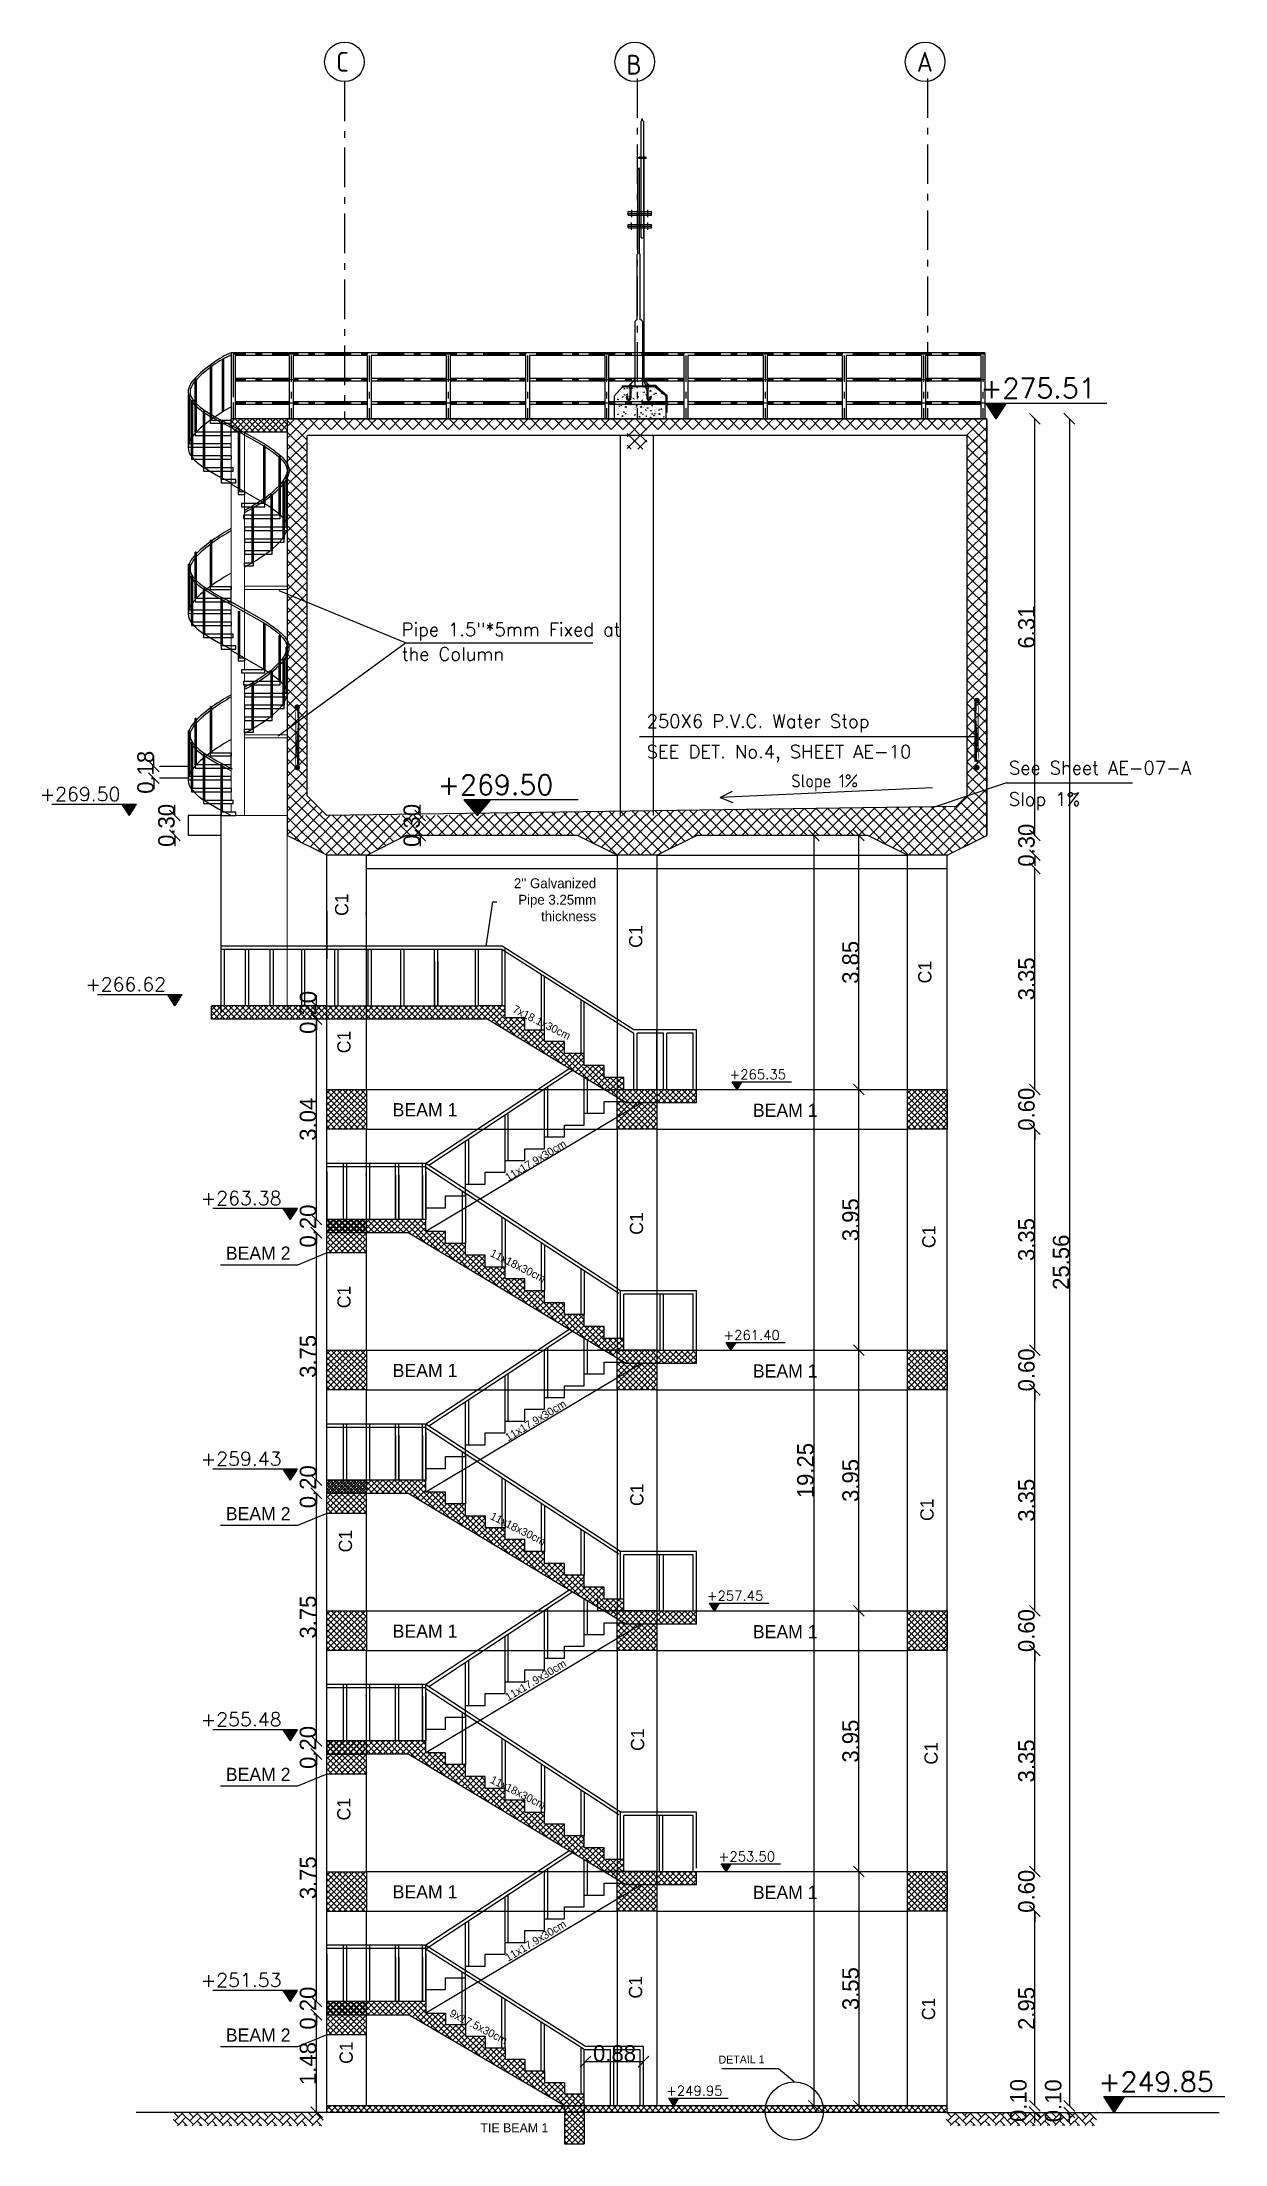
# Model space of a CAD drawing. Extents: x 166525 to 167198, y 178739 to 179747.
# Drawn here: x 167014.46 to 167032.38, y 179277.5 to 179309.35 of the extents above; entities that cross this region are included whole.
import ezdxf

# ---------------------------------------------------------------- set-up
doc = ezdxf.new("R2010")
doc.units = 0
doc.header["$MEASUREMENT"] = 0
for name, pattern in [('ACAD_ISO10W100', [18, 12, -3, 0, -3]), ('AUSGEZOGEN', [0]), ('CENTER', [2, 1.25, -0.25, 0.25, -0.25]), ('HIDDEN', [9.525, 6.35, -3.175]), ('STRICHPUNKT2', [0.7, 0.4, -0.15, 0, -0.15]), ('VONLAYER', [0])]:
    doc.linetypes.add(name, pattern=pattern)
doc.layers.get('0').update_dxf_attribs({"linetype": 'CONTINUOUS'})
doc.layers.get('DEFPOINTS').update_dxf_attribs({"linetype": 'CONTINUOUS'})
for name, color, linetype in [('3', 4, 'CONTINUOUS'), ('4', 12, 'CONTINUOUS'), ('6', 2, 'CONTINUOUS'), ('axis', 8, 'ACAD_ISO10W100'), ('BASE-COURSE', 1, 'CONTINUOUS'), ('BOUNDRY CT', 40, 'CONTINUOUS'), ('concret', 5, 'CONTINUOUS'), ('EBENE0', 7, 'AUSGEZOGEN'), ('ELEV', 1, 'CONTINUOUS'), ('FRAME', 2, 'CONTINUOUS'), ('HATCH', 40, 'CONTINUOUS'), ('HATCH-2', 252, 'CONTINUOUS'), ('HATH', 253, 'CONTINUOUS'), ('HATSH', 252, 'CONTINUOUS'), ('MECNEK', 6, 'CONTINUOUS'), ('POLI', 3, 'CONTINUOUS'), ('ST', 2, 'CONTINUOUS'), ('Stairs', 231, 'CONTINUOUS'), ('TEXTM', 2, 'CONTINUOUS'), ('TEXTS', 1, 'CONTINUOUS')]:
    doc.layers.add(name, color=color, linetype=linetype)
doc.layers.add('dimentions', color=241, linetype='CONTINUOUS', lineweight=20)
doc.layers.add('LAND CORNERS', color=255, linetype='CONTINUOUS', lineweight=25)
doc.styles.add('ISO8', font='iso8')
doc.styles.add('ROMANS', font='romans.shx')
doc.dimstyles.new('mais 1-100 plan', dxfattribs={"dimtxt": 0.25, "dimasz": 0.1635, "dimexe": 0.18, "dimexo": 0.0625, "dimgap": 0, "dimtad": 1, "dimzin": 0, "dimdsep": 46, "dimtxsty": 'Standard', "dimblk": 'OBLIQUE', "dimcen": 0, "dimse1": 1, "dimse2": 1, "dimclrd": 8, "dimclrt": 4, "dimadec": 0, "dimazin": 0, "dimtfac": 1, "dimtix": 1, "dimtofl": 0, "dimtmove": 0, "dimatfit": 3, "dimldrblk": 'OBLIQUE', "dimfxl": 0.18, "dimtolj": 1, "dimtzin": 0, "dimarcsym": 0})
doc.dimstyles.get("Standard").update_dxf_attribs({"dimtxt": 0.18, "dimasz": 0.2, "dimexe": 0.2, "dimexo": 0.1, "dimgap": 0.1, "dimtad": 0, "dimzin": 0, "dimdsep": 46, "dimtxsty": 'Standard', "dimcen": 0.1, "dimse1": 1, "dimse2": 1, "dimclrd": 8, "dimadec": 0, "dimazin": 0, "dimtfac": 1, "dimtofl": 0, "dimtmove": 2, "dimatfit": 3, "dimfxl": 1, "dimtolj": 1, "dimtzin": 0, "dimarcsym": 0})
pattern_1 = [(45, (14883.69885, -1773.80909), (-0.044194173824, 0.044194173824), []), (135, (14883.69885, -1773.80909), (-0.044194173824, -0.044194173824), [])]

msp = doc.modelspace()

# ---------------------------------------------------------------- texts
at = {"layer": '3', "color": 7, "linetype": 'Continuous', "style": 'ROMANS'}
for s, height, p in [('+275.51', 0.3, (167028.67773, 179303.95257)), ('+269.50', 0.3, (167020.4575, 179297.94295)), ('+269.50', 0.21, (167014.42211, 179297.8481)), ('+266.62', 0.21, (167015.11367, 179294.9651)), ('+265.35', 0.147, (167024.87524, 179293.63197)), ('+263.38', 0.21, (167016.86367, 179291.7261)), ('+261.40', 0.147, (167024.78171, 179289.68197)), ('+259.43', 0.21, (167016.86367, 179287.7771)), ('+257.45', 0.147, (167024.53173, 179285.73197)), ('+255.48', 0.21, (167016.86367, 179283.8281)), ('+253.50', 0.147, (167024.71029, 179281.78197)), ('+251.53', 0.21, (167016.86367, 179279.8781)), ('+249.85', 0.3, (167030.46665, 179278.29257)), ('+249.95', 0.147, (167023.914, 179278.23197))]:
    msp.add_text(s, height=height, dxfattribs=at).set_placement(p)
at = {"layer": 'EBENE0', "color": 3, "style": 'ISO8'}
for s, p in [('C', (167018.91496, 179308.89803)), ('B', (167023.31496, 179308.85413)), ('A', (167027.71496, 179308.89803))]:
    msp.add_text(s, height=0.3, dxfattribs=at).set_placement(p)
at = {"layer": 'EBENE0', "color": 2, "style": 'ISO8'}
msp.add_text('Slope 1%%%', height=0.2, dxfattribs=at).set_placement((167025.81298, 179298.05324))
at = {"layer": 'LAND CORNERS', "color": 4, "char_height": 0.25, "attachment_point": 5, "rotation": 90}
for insert in [(167029.25457, 179278.15822), (167029.78287, 179278.15369)]:
    msp.add_mtext('\\A1;0.10', dxfattribs=dict(at, insert=insert))
at = {"layer": 'POLI', "color": 6, "style": 'ROMANS'}
for s, p in [('Pipe 1.5"*5mm Fixed at', (167019.90843, 179300.34627)), ('the Column ', (167019.90843, 179299.97593)), ('250X6 P.V.C. Water Stop', (167023.62037, 179298.95629)), ('SEE DET. No.4, SHEET AE-10', (167023.62037, 179298.49587)), ('See Sheet AE-07-A', (167029.11083, 179298.25102)), ('Slop 1%%%', (167029.10884, 179297.77701))]:
    msp.add_text(s, height=0.2, dxfattribs=at).set_placement(p)
at = {"layer": 'Stairs', "color": 6, "linetype": 'VONLAYER', "insert": (167022.85607, 179296.02463), "char_height": 0.15, "attachment_point": 9}
msp.add_mtext("2'' Galvanized\\PPipe 3.25mm \\Pthickness", dxfattribs=at)
at = {"layer": 'Stairs', "linetype": 'VONLAYER', "char_height": 0.2, "attachment_point": 9, "rotation": 90}
for insert in [(167019.1014, 179296.44832), (167023.55746, 179295.96514), (167027.93824, 179295.4259), (167019.13554, 179294.36742), (167023.56884, 179291.61725), (167027.99952, 179291.41527), (167019.13642, 179290.50402), (167023.57453, 179287.50702), (167027.97107, 179287.28037), (167019.1583, 179286.80541), (167023.58504, 179283.79608), (167028.03366, 179283.59018), (167019.13379, 179282.74302), (167023.5544, 179280.04478), (167027.99427, 179279.71668), (167019.16969, 179279.05431)]:
    msp.add_mtext('C1', dxfattribs=dict(at, insert=insert))
at = {"layer": 'Stairs', "linetype": 'VONLAYER', "attachment_point": 9}
for s, insert, char_height in [('BEAM 1', (167020.75217, 179293.07004), 0.2), ('BEAM 1', (167026.21063, 179293.06182), 0.2), ('BEAM 2', (167018.22411, 179290.8977), 0.2), ('BEAM 1', (167020.75217, 179289.12004), 0.2), ('BEAM 1', (167026.21063, 179289.11182), 0.2), ('BEAM 2', (167018.22411, 179286.9497), 0.2), ('BEAM 1', (167020.75217, 179285.17004), 0.2), ('BEAM 1', (167026.21063, 179285.16182), 0.2), ('BEAM 2', (167018.22411, 179282.9997), 0.2), ('BEAM 1', (167020.75217, 179281.22004), 0.2), ('BEAM 1', (167026.21063, 179281.21182), 0.2), ('BEAM 2', (167018.22411, 179279.0497), 0.2), ('TIE BEAM 1', (167022.13154, 179277.67352), 0.14)]:
    msp.add_mtext(s, dxfattribs=dict(at, insert=insert, char_height=char_height))
at = {"layer": 'TEXTM', "color": 4}
for s, rotation, p in [('7x18.1x30cm', 333.334167, (167021.57726, 179294.65339)), ('11x17.9x30cm', 31.062923, (167021.52149, 179292.08188)), ('11x18x30cm', 333.334167, (167021.23751, 179290.957)), ('11x17.9x30cm', 31.062923, (167021.52149, 179288.14231)), ('11x18x30cm', 333.334167, (167021.23836, 179286.97282)), ('11x17.9x30cm', 31.062923, (167021.52149, 179284.20703)), ('11x18x30cm', 333.334167, (167021.23836, 179282.97922)), ('11x17.9x30cm', 31.062923, (167021.52149, 179280.25803)), ('9x17.5x30cm', 332.726694, (167020.62257, 179279.4416)), ('DETAIL 1', 0.360658, (167024.71135, 179278.71749))]:
    msp.add_text(s, height=0.12, rotation=rotation, dxfattribs=at).set_placement(p)

# ---------------------------------------------------------------- blocks, each defined once
blk = doc.blocks.new('_OBLIQUE')
at = {"color": 0, "linetype": 'ByBlock'}
blk.add_line((-0.5, -0.5), (0.5, 0.5), dxfattribs=at)
blk = doc.blocks.new('*D1410')
at = {"layer": 'DEFPOINTS', "color": 0, "transparency": 16777216}
for p in [(167026.885, 179281.628), (167026.837, 179278.078), (167026.885, 179278.078)]:
    blk.add_point(p, dxfattribs=at)
at = {"layer": 'LAND CORNERS', "color": 8, "lineweight": -2, "transparency": 16777216}
blk.add_line((167026.837, 179281.628), (167026.837, 179278.078), dxfattribs=at)
at = {"layer": 'LAND CORNERS', "color": 8, "lineweight": -2, "transparency": 16777216, "xscale": 0.1635000000000001, "yscale": 0.1635000000000001, "zscale": 0.1635000000000001}
for p, rotation in [((167026.837, 179281.628), 90), ((167026.837, 179278.078), 270)]:
    blk.add_blockref('_OBLIQUE', p, dxfattribs=dict(at, rotation=rotation))
at = {"layer": 'LAND CORNERS', "color": 4, "transparency": 16777216, "insert": (167026.712, 179279.853), "char_height": 0.25, "attachment_point": 5, "rotation": 90}
blk.add_mtext('\\A1;3.55', dxfattribs=at)
blk = doc.blocks.new('*D1411')
at = {"layer": 'DEFPOINTS', "color": 0, "transparency": 16777216}
for p in [(167026.837, 179285.578), (167026.837, 179285.578), (167026.837, 179281.628)]:
    blk.add_point(p, dxfattribs=at)
at = {"layer": 'LAND CORNERS', "color": 8, "lineweight": -2, "transparency": 16777216}
blk.add_line((167026.837, 179281.628), (167026.837, 179285.578), dxfattribs=at)
at = {"layer": 'LAND CORNERS', "color": 8, "lineweight": -2, "transparency": 16777216, "xscale": 0.1635000000000001, "yscale": 0.1635000000000001, "zscale": 0.1635000000000001}
for p, rotation in [((167026.837, 179285.578), 90), ((167026.837, 179281.628), 270)]:
    blk.add_blockref('_OBLIQUE', p, dxfattribs=dict(at, rotation=rotation))
at = {"layer": 'LAND CORNERS', "color": 4, "transparency": 16777216, "insert": (167026.712, 179283.603), "char_height": 0.25, "attachment_point": 5, "rotation": 90}
blk.add_mtext('\\A1;3.95', dxfattribs=at)
blk = doc.blocks.new('*D1412')
at = {"layer": 'DEFPOINTS', "color": 0, "transparency": 16777216}
for p in [(167026.837, 179289.528), (167026.837, 179289.528), (167026.837, 179285.578)]:
    blk.add_point(p, dxfattribs=at)
at = {"layer": 'LAND CORNERS', "color": 8, "lineweight": -2, "transparency": 16777216}
blk.add_line((167026.837, 179285.578), (167026.837, 179289.528), dxfattribs=at)
at = {"layer": 'LAND CORNERS', "color": 8, "lineweight": -2, "transparency": 16777216, "xscale": 0.1635000000000001, "yscale": 0.1635000000000001, "zscale": 0.1635000000000001}
for p, rotation in [((167026.837, 179289.528), 90), ((167026.837, 179285.578), 270)]:
    blk.add_blockref('_OBLIQUE', p, dxfattribs=dict(at, rotation=rotation))
at = {"layer": 'LAND CORNERS', "color": 4, "transparency": 16777216, "insert": (167026.712, 179287.553), "char_height": 0.25, "attachment_point": 5, "rotation": 90}
blk.add_mtext('\\A1;3.95', dxfattribs=at)
blk = doc.blocks.new('*D1413')
at = {"layer": 'DEFPOINTS', "color": 0, "transparency": 16777216}
for p in [(167026.837, 179293.478), (167026.837, 179293.478), (167026.837, 179289.528)]:
    blk.add_point(p, dxfattribs=at)
at = {"layer": 'LAND CORNERS', "color": 8, "lineweight": -2, "transparency": 16777216}
blk.add_line((167026.837, 179289.528), (167026.837, 179293.478), dxfattribs=at)
at = {"layer": 'LAND CORNERS', "color": 8, "lineweight": -2, "transparency": 16777216, "xscale": 0.1635000000000001, "yscale": 0.1635000000000001, "zscale": 0.1635000000000001}
for p, rotation in [((167026.837, 179293.478), 90), ((167026.837, 179289.528), 270)]:
    blk.add_blockref('_OBLIQUE', p, dxfattribs=dict(at, rotation=rotation))
at = {"layer": 'LAND CORNERS', "color": 4, "transparency": 16777216, "insert": (167026.712, 179291.503), "char_height": 0.25, "attachment_point": 5, "rotation": 90}
blk.add_mtext('\\A1;3.95', dxfattribs=at)
blk = doc.blocks.new('*D1414')
at = {"layer": 'DEFPOINTS', "color": 0, "transparency": 16777216}
for p in [(167026.837, 179297.328), (167026.837, 179297.328), (167026.837, 179293.478)]:
    blk.add_point(p, dxfattribs=at)
at = {"layer": 'LAND CORNERS', "color": 8, "lineweight": -2, "transparency": 16777216}
blk.add_line((167026.837, 179293.478), (167026.837, 179297.328), dxfattribs=at)
at = {"layer": 'LAND CORNERS', "color": 8, "lineweight": -2, "transparency": 16777216, "xscale": 0.1635000000000001, "yscale": 0.1635000000000001, "zscale": 0.1635000000000001}
for p, rotation in [((167026.837, 179297.328), 90), ((167026.837, 179293.478), 270)]:
    blk.add_blockref('_OBLIQUE', p, dxfattribs=dict(at, rotation=rotation))
at = {"layer": 'LAND CORNERS', "color": 4, "transparency": 16777216, "insert": (167026.712, 179295.403), "char_height": 0.25, "attachment_point": 5, "rotation": 90}
blk.add_mtext('\\A1;3.85', dxfattribs=at)
blk = doc.blocks.new('*D1415')
at = {"layer": 'DEFPOINTS', "color": 0, "transparency": 16777216}
for p in [(167026.186, 179297.328), (167026.153, 179278.078), (167026.186, 179278.078)]:
    blk.add_point(p, dxfattribs=at)
at = {"layer": 'LAND CORNERS', "color": 8, "lineweight": -2, "transparency": 16777216}
blk.add_line((167026.153, 179297.328), (167026.153, 179278.078), dxfattribs=at)
at = {"layer": 'LAND CORNERS', "color": 8, "lineweight": -2, "transparency": 16777216, "xscale": 0.1635000000000001, "yscale": 0.1635000000000001, "zscale": 0.1635000000000001}
for p, rotation in [((167026.153, 179297.328), 90), ((167026.153, 179278.078), 270)]:
    blk.add_blockref('_OBLIQUE', p, dxfattribs=dict(at, rotation=rotation))
at = {"layer": 'LAND CORNERS', "color": 4, "transparency": 16777216, "insert": (167026.028, 179287.703), "char_height": 0.25, "attachment_point": 5, "rotation": 90}
blk.add_mtext('\\A1;19.25', dxfattribs=at)
blk = doc.blocks.new('*D1416')
at = {"layer": 'DEFPOINTS', "color": 0, "transparency": 16777216}
for p in [(167028.491, 179281.028), (167029.502, 179281.028), (167028.491, 179278.078)]:
    blk.add_point(p, dxfattribs=at)
at = {"layer": 'LAND CORNERS', "color": 8, "lineweight": -2, "transparency": 16777216}
blk.add_line((167029.502, 179278.078), (167029.502, 179281.028), dxfattribs=at)
at = {"layer": 'LAND CORNERS', "color": 8, "lineweight": -2, "transparency": 16777216, "xscale": 0.1635000000000001, "yscale": 0.1635000000000001, "zscale": 0.1635000000000001}
for p, rotation in [((167029.502, 179281.028), 90), ((167029.502, 179278.078), 270)]:
    blk.add_blockref('_OBLIQUE', p, dxfattribs=dict(at, rotation=rotation))
at = {"layer": 'LAND CORNERS', "color": 4, "transparency": 16777216, "insert": (167029.377, 179279.553), "char_height": 0.25, "attachment_point": 5, "rotation": 90}
blk.add_mtext('\\A1;2.95', dxfattribs=at)
blk = doc.blocks.new('*D1417')
at = {"layer": 'DEFPOINTS', "color": 0, "transparency": 16777216}
for p in [(167028.491, 179281.628), (167029.502, 179281.628), (167028.491, 179281.028)]:
    blk.add_point(p, dxfattribs=at)
at = {"layer": 'LAND CORNERS', "color": 8, "lineweight": -2, "transparency": 16777216}
for p, q in [((167029.502, 179281.628), (167029.502, 179281.791)), ((167029.502, 179281.028), (167029.502, 179280.864))]:
    blk.add_line(p, q, dxfattribs=at)
at = {"layer": 'LAND CORNERS', "color": 8, "lineweight": -2, "transparency": 16777216, "xscale": 0.1635000000000001, "yscale": 0.1635000000000001, "zscale": 0.1635000000000001}
for p, rotation in [((167029.502, 179281.628), 270), ((167029.502, 179281.028), 90)]:
    blk.add_blockref('_OBLIQUE', p, dxfattribs=dict(at, rotation=rotation))
at = {"layer": 'LAND CORNERS', "color": 4, "transparency": 16777216, "insert": (167029.377, 179281.328), "char_height": 0.25, "attachment_point": 5, "rotation": 90}
blk.add_mtext('\\A1;0.60', dxfattribs=at)
blk = doc.blocks.new('*D1418')
at = {"layer": 'DEFPOINTS', "color": 0, "transparency": 16777216}
for p in [(167028.491, 179284.978), (167029.502, 179284.978), (167028.491, 179281.628)]:
    blk.add_point(p, dxfattribs=at)
at = {"layer": 'LAND CORNERS', "color": 8, "lineweight": -2, "transparency": 16777216}
blk.add_line((167029.502, 179281.628), (167029.502, 179284.978), dxfattribs=at)
at = {"layer": 'LAND CORNERS', "color": 8, "lineweight": -2, "transparency": 16777216, "xscale": 0.1635000000000001, "yscale": 0.1635000000000001, "zscale": 0.1635000000000001}
for p, rotation in [((167029.502, 179284.978), 90), ((167029.502, 179281.628), 270)]:
    blk.add_blockref('_OBLIQUE', p, dxfattribs=dict(at, rotation=rotation))
at = {"layer": 'LAND CORNERS', "color": 4, "transparency": 16777216, "insert": (167029.377, 179283.303), "char_height": 0.25, "attachment_point": 5, "rotation": 90}
blk.add_mtext('\\A1;3.35', dxfattribs=at)
blk = doc.blocks.new('*D1419')
at = {"layer": 'DEFPOINTS', "color": 0, "transparency": 16777216}
for p in [(167028.491, 179285.578), (167029.502, 179285.578), (167028.491, 179284.978)]:
    blk.add_point(p, dxfattribs=at)
at = {"layer": 'LAND CORNERS', "color": 8, "lineweight": -2, "transparency": 16777216}
for p, q in [((167029.502, 179285.578), (167029.502, 179285.741)), ((167029.502, 179284.978), (167029.502, 179284.814))]:
    blk.add_line(p, q, dxfattribs=at)
at = {"layer": 'LAND CORNERS', "color": 8, "lineweight": -2, "transparency": 16777216, "xscale": 0.1635000000000001, "yscale": 0.1635000000000001, "zscale": 0.1635000000000001}
for p, rotation in [((167029.502, 179285.578), 270), ((167029.502, 179284.978), 90)]:
    blk.add_blockref('_OBLIQUE', p, dxfattribs=dict(at, rotation=rotation))
at = {"layer": 'LAND CORNERS', "color": 4, "transparency": 16777216, "insert": (167029.377, 179285.278), "char_height": 0.25, "attachment_point": 5, "rotation": 90}
blk.add_mtext('\\A1;0.60', dxfattribs=at)
blk = doc.blocks.new('*D1420')
at = {"layer": 'DEFPOINTS', "color": 0, "transparency": 16777216}
for p in [(167028.491, 179288.928), (167029.502, 179288.928), (167028.491, 179285.578)]:
    blk.add_point(p, dxfattribs=at)
at = {"layer": 'LAND CORNERS', "color": 8, "lineweight": -2, "transparency": 16777216}
blk.add_line((167029.502, 179285.578), (167029.502, 179288.928), dxfattribs=at)
at = {"layer": 'LAND CORNERS', "color": 8, "lineweight": -2, "transparency": 16777216, "xscale": 0.1635000000000001, "yscale": 0.1635000000000001, "zscale": 0.1635000000000001}
for p, rotation in [((167029.502, 179288.928), 90), ((167029.502, 179285.578), 270)]:
    blk.add_blockref('_OBLIQUE', p, dxfattribs=dict(at, rotation=rotation))
at = {"layer": 'LAND CORNERS', "color": 4, "transparency": 16777216, "insert": (167029.377, 179287.253), "char_height": 0.25, "attachment_point": 5, "rotation": 90}
blk.add_mtext('\\A1;3.35', dxfattribs=at)
blk = doc.blocks.new('*D1421')
at = {"layer": 'DEFPOINTS', "color": 0, "transparency": 16777216}
for p in [(167028.491, 179289.528), (167029.502, 179289.528), (167028.491, 179288.928)]:
    blk.add_point(p, dxfattribs=at)
at = {"layer": 'LAND CORNERS', "color": 8, "lineweight": -2, "transparency": 16777216}
for p, q in [((167029.502, 179289.528), (167029.502, 179289.691)), ((167029.502, 179288.928), (167029.502, 179288.764))]:
    blk.add_line(p, q, dxfattribs=at)
at = {"layer": 'LAND CORNERS', "color": 8, "lineweight": -2, "transparency": 16777216, "xscale": 0.1635000000000001, "yscale": 0.1635000000000001, "zscale": 0.1635000000000001}
for p, rotation in [((167029.502, 179289.528), 270), ((167029.502, 179288.928), 90)]:
    blk.add_blockref('_OBLIQUE', p, dxfattribs=dict(at, rotation=rotation))
at = {"layer": 'LAND CORNERS', "color": 4, "transparency": 16777216, "insert": (167029.377, 179289.228), "char_height": 0.25, "attachment_point": 5, "rotation": 90}
blk.add_mtext('\\A1;0.60', dxfattribs=at)
blk = doc.blocks.new('*D1422')
at = {"layer": 'DEFPOINTS', "color": 0, "transparency": 16777216}
for p in [(167028.491, 179292.878), (167029.502, 179292.878), (167028.491, 179289.528)]:
    blk.add_point(p, dxfattribs=at)
at = {"layer": 'LAND CORNERS', "color": 8, "lineweight": -2, "transparency": 16777216}
blk.add_line((167029.502, 179289.528), (167029.502, 179292.878), dxfattribs=at)
at = {"layer": 'LAND CORNERS', "color": 8, "lineweight": -2, "transparency": 16777216, "xscale": 0.1635000000000001, "yscale": 0.1635000000000001, "zscale": 0.1635000000000001}
for p, rotation in [((167029.502, 179292.878), 90), ((167029.502, 179289.528), 270)]:
    blk.add_blockref('_OBLIQUE', p, dxfattribs=dict(at, rotation=rotation))
at = {"layer": 'LAND CORNERS', "color": 4, "transparency": 16777216, "insert": (167029.377, 179291.203), "char_height": 0.25, "attachment_point": 5, "rotation": 90}
blk.add_mtext('\\A1;3.35', dxfattribs=at)
blk = doc.blocks.new('*D1423')
at = {"layer": 'DEFPOINTS', "color": 0, "transparency": 16777216}
for p in [(167028.491, 179293.478), (167029.502, 179293.478), (167028.491, 179292.878)]:
    blk.add_point(p, dxfattribs=at)
at = {"layer": 'LAND CORNERS', "color": 8, "lineweight": -2, "transparency": 16777216}
for p, q in [((167029.502, 179293.478), (167029.502, 179293.641)), ((167029.502, 179292.878), (167029.502, 179292.714))]:
    blk.add_line(p, q, dxfattribs=at)
at = {"layer": 'LAND CORNERS', "color": 8, "lineweight": -2, "transparency": 16777216, "xscale": 0.1635000000000001, "yscale": 0.1635000000000001, "zscale": 0.1635000000000001}
for p, rotation in [((167029.502, 179293.478), 270), ((167029.502, 179292.878), 90)]:
    blk.add_blockref('_OBLIQUE', p, dxfattribs=dict(at, rotation=rotation))
at = {"layer": 'LAND CORNERS', "color": 4, "transparency": 16777216, "insert": (167029.377, 179293.178), "char_height": 0.25, "attachment_point": 5, "rotation": 90}
blk.add_mtext('\\A1;0.60', dxfattribs=at)
blk = doc.blocks.new('*D1424')
at = {"layer": 'DEFPOINTS', "color": 0, "transparency": 16777216}
for p in [(167028.491, 179296.828), (167029.502, 179296.828), (167028.491, 179293.478)]:
    blk.add_point(p, dxfattribs=at)
at = {"layer": 'LAND CORNERS', "color": 8, "lineweight": -2, "transparency": 16777216}
blk.add_line((167029.502, 179293.478), (167029.502, 179296.828), dxfattribs=at)
at = {"layer": 'LAND CORNERS', "color": 8, "lineweight": -2, "transparency": 16777216, "xscale": 0.1635000000000001, "yscale": 0.1635000000000001, "zscale": 0.1635000000000001}
for p, rotation in [((167029.502, 179296.828), 90), ((167029.502, 179293.478), 270)]:
    blk.add_blockref('_OBLIQUE', p, dxfattribs=dict(at, rotation=rotation))
at = {"layer": 'LAND CORNERS', "color": 4, "transparency": 16777216, "insert": (167029.377, 179295.153), "char_height": 0.25, "attachment_point": 5, "rotation": 90}
blk.add_mtext('\\A1;3.35', dxfattribs=at)
blk = doc.blocks.new('*D1425')
at = {"layer": 'DEFPOINTS', "color": 0, "transparency": 16777216}
for p in [(167028.774, 179297.328), (167028.174, 179297.028), (167029.502, 179297.028)]:
    blk.add_point(p, dxfattribs=at)
at = {"layer": 'LAND CORNERS', "color": 8, "lineweight": -2, "transparency": 16777216}
for p, q in [((167029.502, 179297.328), (167029.502, 179297.491)), ((167029.502, 179297.028), (167029.502, 179296.864))]:
    blk.add_line(p, q, dxfattribs=at)
at = {"layer": 'LAND CORNERS', "color": 8, "lineweight": -2, "transparency": 16777216, "xscale": 0.1635000000000001, "yscale": 0.1635000000000001, "zscale": 0.1635000000000001}
for p, rotation in [((167029.502, 179297.328), 270), ((167029.502, 179297.028), 90)]:
    blk.add_blockref('_OBLIQUE', p, dxfattribs=dict(at, rotation=rotation))
at = {"layer": 'LAND CORNERS', "color": 4, "transparency": 16777216, "insert": (167029.377, 179297.178), "char_height": 0.25, "attachment_point": 5, "rotation": 90}
blk.add_mtext('\\A1;0.30', dxfattribs=at)
blk = doc.blocks.new('*D1426')
at = {"layer": 'DEFPOINTS', "color": 0, "transparency": 16777216}
for p in [(167029.472, 179303.641), (167029.502, 179278.078), (167030.026, 179278.078)]:
    blk.add_point(p, dxfattribs=at)
at = {"layer": 'LAND CORNERS', "color": 8, "lineweight": -2, "transparency": 16777216}
blk.add_line((167030.026, 179303.641), (167030.026, 179278.078), dxfattribs=at)
at = {"layer": 'LAND CORNERS', "color": 8, "lineweight": -2, "transparency": 16777216, "xscale": 0.1635000000000001, "yscale": 0.1635000000000001, "zscale": 0.1635000000000001}
for p, rotation in [((167030.026, 179303.641), 90), ((167030.026, 179278.078), 270)]:
    blk.add_blockref('_OBLIQUE', p, dxfattribs=dict(at, rotation=rotation))
at = {"layer": 'LAND CORNERS', "color": 4, "transparency": 16777216, "insert": (167029.901, 179290.859), "char_height": 0.25, "attachment_point": 5, "rotation": 90}
blk.add_mtext('\\A1;25.56', dxfattribs=at)
blk = doc.blocks.new('*D1427')
at = {"layer": 'DEFPOINTS', "color": 0, "transparency": 16777216}
for p in [(167018.615, 179279.458), (167018.769, 179279.458), (167018.769, 179277.978)]:
    blk.add_point(p, dxfattribs=at)
at = {"layer": 'LAND CORNERS', "color": 8, "lineweight": -2, "transparency": 16777216}
blk.add_line((167018.615, 179277.978), (167018.615, 179279.458), dxfattribs=at)
at = {"layer": 'LAND CORNERS', "color": 8, "lineweight": -2, "transparency": 16777216, "xscale": 0.1635000000000001, "yscale": 0.1635000000000001, "zscale": 0.1635000000000001}
for p, rotation in [((167018.615, 179279.458), 90), ((167018.615, 179277.978), 270)]:
    blk.add_blockref('_OBLIQUE', p, dxfattribs=dict(at, rotation=rotation))
at = {"layer": 'LAND CORNERS', "color": 4, "transparency": 16777216, "insert": (167018.49, 179278.718), "char_height": 0.25, "attachment_point": 5, "rotation": 90}
blk.add_mtext('\\A1;1.48', dxfattribs=at)
blk = doc.blocks.new('*D1428')
at = {"layer": 'DEFPOINTS', "color": 0, "transparency": 16777216}
for p in [(167018.615, 179279.658), (167018.774, 179279.658), (167018.774, 179279.458)]:
    blk.add_point(p, dxfattribs=at)
at = {"layer": 'LAND CORNERS', "color": 8, "lineweight": -2, "transparency": 16777216}
for p, q in [((167018.615, 179279.658), (167018.615, 179279.821)), ((167018.615, 179279.458), (167018.615, 179279.294))]:
    blk.add_line(p, q, dxfattribs=at)
at = {"layer": 'LAND CORNERS', "color": 8, "lineweight": -2, "transparency": 16777216, "xscale": 0.1635000000000001, "yscale": 0.1635000000000001, "zscale": 0.1635000000000001}
for p, rotation in [((167018.615, 179279.658), 270), ((167018.615, 179279.458), 90)]:
    blk.add_blockref('_OBLIQUE', p, dxfattribs=dict(at, rotation=rotation))
at = {"layer": 'LAND CORNERS', "color": 4, "transparency": 16777216, "insert": (167018.49, 179279.558), "char_height": 0.25, "attachment_point": 5, "rotation": 90}
blk.add_mtext('\\A1;0.20', dxfattribs=at)
blk = doc.blocks.new('*D1429')
at = {"layer": 'DEFPOINTS', "color": 0, "transparency": 16777216}
for p in [(167018.615, 179283.408), (167018.774, 179283.408), (167018.774, 179279.658)]:
    blk.add_point(p, dxfattribs=at)
at = {"layer": 'LAND CORNERS', "color": 8, "lineweight": -2, "transparency": 16777216}
blk.add_line((167018.615, 179279.658), (167018.615, 179283.408), dxfattribs=at)
at = {"layer": 'LAND CORNERS', "color": 8, "lineweight": -2, "transparency": 16777216, "xscale": 0.1635000000000001, "yscale": 0.1635000000000001, "zscale": 0.1635000000000001}
for p, rotation in [((167018.615, 179283.408), 90), ((167018.615, 179279.658), 270)]:
    blk.add_blockref('_OBLIQUE', p, dxfattribs=dict(at, rotation=rotation))
at = {"layer": 'LAND CORNERS', "color": 4, "transparency": 16777216, "insert": (167018.49, 179281.533), "char_height": 0.25, "attachment_point": 5, "rotation": 90}
blk.add_mtext('\\A1;3.75', dxfattribs=at)
blk = doc.blocks.new('*D1430')
at = {"layer": 'DEFPOINTS', "color": 0, "transparency": 16777216}
for p in [(167018.615, 179283.608), (167018.774, 179283.608), (167018.774, 179283.408)]:
    blk.add_point(p, dxfattribs=at)
at = {"layer": 'LAND CORNERS', "color": 8, "lineweight": -2, "transparency": 16777216}
for p, q in [((167018.615, 179283.608), (167018.615, 179283.771)), ((167018.615, 179283.408), (167018.615, 179283.244))]:
    blk.add_line(p, q, dxfattribs=at)
at = {"layer": 'LAND CORNERS', "color": 8, "lineweight": -2, "transparency": 16777216, "xscale": 0.1635000000000001, "yscale": 0.1635000000000001, "zscale": 0.1635000000000001}
for p, rotation in [((167018.615, 179283.608), 270), ((167018.615, 179283.408), 90)]:
    blk.add_blockref('_OBLIQUE', p, dxfattribs=dict(at, rotation=rotation))
at = {"layer": 'LAND CORNERS', "color": 4, "transparency": 16777216, "insert": (167018.49, 179283.508), "char_height": 0.25, "attachment_point": 5, "rotation": 90}
blk.add_mtext('\\A1;0.20', dxfattribs=at)
blk = doc.blocks.new('*D1431')
at = {"layer": 'DEFPOINTS', "color": 0, "transparency": 16777216}
for p in [(167018.615, 179287.358), (167018.774, 179287.358), (167018.774, 179283.608)]:
    blk.add_point(p, dxfattribs=at)
at = {"layer": 'LAND CORNERS', "color": 8, "lineweight": -2, "transparency": 16777216}
blk.add_line((167018.615, 179283.608), (167018.615, 179287.358), dxfattribs=at)
at = {"layer": 'LAND CORNERS', "color": 8, "lineweight": -2, "transparency": 16777216, "xscale": 0.1635000000000001, "yscale": 0.1635000000000001, "zscale": 0.1635000000000001}
for p, rotation in [((167018.615, 179287.358), 90), ((167018.615, 179283.608), 270)]:
    blk.add_blockref('_OBLIQUE', p, dxfattribs=dict(at, rotation=rotation))
at = {"layer": 'LAND CORNERS', "color": 4, "transparency": 16777216, "insert": (167018.49, 179285.483), "char_height": 0.25, "attachment_point": 5, "rotation": 90}
blk.add_mtext('\\A1;3.75', dxfattribs=at)
blk = doc.blocks.new('*D1432')
at = {"layer": 'DEFPOINTS', "color": 0, "transparency": 16777216}
for p in [(167018.615, 179287.558), (167018.774, 179287.558), (167018.774, 179287.358)]:
    blk.add_point(p, dxfattribs=at)
at = {"layer": 'LAND CORNERS', "color": 8, "lineweight": -2, "transparency": 16777216}
for p, q in [((167018.615, 179287.558), (167018.615, 179287.721)), ((167018.615, 179287.358), (167018.615, 179287.194))]:
    blk.add_line(p, q, dxfattribs=at)
at = {"layer": 'LAND CORNERS', "color": 8, "lineweight": -2, "transparency": 16777216, "xscale": 0.1635000000000001, "yscale": 0.1635000000000001, "zscale": 0.1635000000000001}
for p, rotation in [((167018.615, 179287.558), 270), ((167018.615, 179287.358), 90)]:
    blk.add_blockref('_OBLIQUE', p, dxfattribs=dict(at, rotation=rotation))
at = {"layer": 'LAND CORNERS', "color": 4, "transparency": 16777216, "insert": (167018.49, 179287.458), "char_height": 0.25, "attachment_point": 5, "rotation": 90}
blk.add_mtext('\\A1;0.20', dxfattribs=at)
blk = doc.blocks.new('*D1433')
at = {"layer": 'DEFPOINTS', "color": 0, "transparency": 16777216}
for p in [(167018.615, 179291.308), (167018.774, 179291.308), (167018.774, 179287.558)]:
    blk.add_point(p, dxfattribs=at)
at = {"layer": 'LAND CORNERS', "color": 8, "lineweight": -2, "transparency": 16777216}
blk.add_line((167018.615, 179287.558), (167018.615, 179291.308), dxfattribs=at)
at = {"layer": 'LAND CORNERS', "color": 8, "lineweight": -2, "transparency": 16777216, "xscale": 0.1635000000000001, "yscale": 0.1635000000000001, "zscale": 0.1635000000000001}
for p, rotation in [((167018.615, 179291.308), 90), ((167018.615, 179287.558), 270)]:
    blk.add_blockref('_OBLIQUE', p, dxfattribs=dict(at, rotation=rotation))
at = {"layer": 'LAND CORNERS', "color": 4, "transparency": 16777216, "insert": (167018.49, 179289.433), "char_height": 0.25, "attachment_point": 5, "rotation": 90}
blk.add_mtext('\\A1;3.75', dxfattribs=at)
blk = doc.blocks.new('*D1434')
at = {"layer": 'DEFPOINTS', "color": 0, "transparency": 16777216}
for p in [(167018.615, 179291.508), (167018.774, 179291.508), (167018.774, 179291.308)]:
    blk.add_point(p, dxfattribs=at)
at = {"layer": 'LAND CORNERS', "color": 8, "lineweight": -2, "transparency": 16777216}
for p, q in [((167018.615, 179291.508), (167018.615, 179291.671)), ((167018.615, 179291.308), (167018.615, 179291.144))]:
    blk.add_line(p, q, dxfattribs=at)
at = {"layer": 'LAND CORNERS', "color": 8, "lineweight": -2, "transparency": 16777216, "xscale": 0.1635000000000001, "yscale": 0.1635000000000001, "zscale": 0.1635000000000001}
for p, rotation in [((167018.615, 179291.508), 270), ((167018.615, 179291.308), 90)]:
    blk.add_blockref('_OBLIQUE', p, dxfattribs=dict(at, rotation=rotation))
at = {"layer": 'LAND CORNERS', "color": 4, "transparency": 16777216, "insert": (167018.49, 179291.408), "char_height": 0.25, "attachment_point": 5, "rotation": 90}
blk.add_mtext('\\A1;0.20', dxfattribs=at)
blk = doc.blocks.new('*D1435')
at = {"layer": 'DEFPOINTS', "color": 0, "transparency": 16777216}
for p in [(167018.615, 179294.545), (167018.774, 179294.545), (167018.774, 179291.508)]:
    blk.add_point(p, dxfattribs=at)
at = {"layer": 'LAND CORNERS', "color": 8, "lineweight": -2, "transparency": 16777216}
blk.add_line((167018.615, 179291.508), (167018.615, 179294.545), dxfattribs=at)
at = {"layer": 'LAND CORNERS', "color": 8, "lineweight": -2, "transparency": 16777216, "xscale": 0.1635000000000001, "yscale": 0.1635000000000001, "zscale": 0.1635000000000001}
for p, rotation in [((167018.615, 179294.545), 90), ((167018.615, 179291.508), 270)]:
    blk.add_blockref('_OBLIQUE', p, dxfattribs=dict(at, rotation=rotation))
at = {"layer": 'LAND CORNERS', "color": 4, "transparency": 16777216, "insert": (167018.49, 179293.026), "char_height": 0.25, "attachment_point": 5, "rotation": 90}
blk.add_mtext('\\A1;3.04', dxfattribs=at)
blk = doc.blocks.new('*D1436')
at = {"layer": 'DEFPOINTS', "color": 0, "transparency": 16777216}
for p in [(167018.615, 179294.745), (167018.774, 179294.745), (167018.774, 179294.545)]:
    blk.add_point(p, dxfattribs=at)
at = {"layer": 'LAND CORNERS', "color": 8, "lineweight": -2, "transparency": 16777216}
for p, q in [((167018.615, 179294.745), (167018.615, 179294.908)), ((167018.615, 179294.545), (167018.615, 179294.381))]:
    blk.add_line(p, q, dxfattribs=at)
at = {"layer": 'LAND CORNERS', "color": 8, "lineweight": -2, "transparency": 16777216, "xscale": 0.1635000000000001, "yscale": 0.1635000000000001, "zscale": 0.1635000000000001}
for p, rotation in [((167018.615, 179294.745), 270), ((167018.615, 179294.545), 90)]:
    blk.add_blockref('_OBLIQUE', p, dxfattribs=dict(at, rotation=rotation))
at = {"layer": 'LAND CORNERS', "color": 4, "transparency": 16777216, "insert": (167018.49, 179294.645), "char_height": 0.25, "attachment_point": 5, "rotation": 90}
blk.add_mtext('\\A1;0.20', dxfattribs=at)
blk = doc.blocks.new('*D1437')
at = {"layer": 'DEFPOINTS', "color": 0, "transparency": 16777216}
for p in [(167016.674, 179297.628), (167016.469, 179297.328), (167016.674, 179297.328)]:
    blk.add_point(p, dxfattribs=at)
at = {"layer": 'LAND CORNERS', "color": 8, "lineweight": -2, "transparency": 16777216}
for p, q in [((167016.469, 179297.628), (167016.469, 179297.791)), ((167016.469, 179297.328), (167016.469, 179297.164))]:
    blk.add_line(p, q, dxfattribs=at)
at = {"layer": 'LAND CORNERS', "color": 8, "lineweight": -2, "transparency": 16777216, "xscale": 0.1635000000000001, "yscale": 0.1635000000000001, "zscale": 0.1635000000000001}
for p, rotation in [((167016.469, 179297.628), 270), ((167016.469, 179297.328), 90)]:
    blk.add_blockref('_OBLIQUE', p, dxfattribs=dict(at, rotation=rotation))
at = {"layer": 'LAND CORNERS', "color": 4, "transparency": 16777216, "insert": (167016.344, 179297.478), "char_height": 0.25, "attachment_point": 5, "rotation": 90}
blk.add_mtext('\\A1;0.30', dxfattribs=at)
blk = doc.blocks.new('*D1438')
at = {"layer": 'DEFPOINTS', "color": 0, "transparency": 16777216}
for p in [(167016.153, 179298.373), (167016.238, 179298.373), (167016.238, 179298.193)]:
    blk.add_point(p, dxfattribs=at)
at = {"layer": 'LAND CORNERS', "color": 8, "lineweight": -2, "transparency": 16777216}
for p, q in [((167016.153, 179298.373), (167016.153, 179298.536)), ((167016.153, 179298.193), (167016.153, 179298.029))]:
    blk.add_line(p, q, dxfattribs=at)
at = {"layer": 'LAND CORNERS', "color": 8, "lineweight": -2, "transparency": 16777216, "xscale": 0.1635000000000001, "yscale": 0.1635000000000001, "zscale": 0.1635000000000001}
for p, rotation in [((167016.153, 179298.373), 270), ((167016.153, 179298.193), 90)]:
    blk.add_blockref('_OBLIQUE', p, dxfattribs=dict(at, rotation=rotation))
at = {"layer": 'LAND CORNERS', "color": 4, "transparency": 16777216, "insert": (167016.028, 179298.283), "char_height": 0.25, "attachment_point": 5, "rotation": 90}
blk.add_mtext('\\A1;0.18', dxfattribs=at)
blk = doc.blocks.new('A$C4AF0736A')
for p, q in [((5.315, 3.788), (5.327, 3.803)), ((5.315, 2.503), (5.315, 3.788)), ((5.339, 3.788), (5.327, 3.803)), ((5.339, 2.503), (5.339, 3.788)), ((5.364, 2.741), (5.397, 2.742)), ((5.305, 1.503), (5.305, 2.492)), ((5.35, 1.503), (5.35, 2.489)), ((5.269, 1.469), (5.269, 0.503)), ((5.385, 1.469), (5.385, 0.503)), ((5.081, 0.487), (4.958, 0.351)), ((4.958, 0), (4.958, 0.351)), ((4.999, 0.326), (4.999, 0.326)), ((5.019, 0.35), (5.019, 0.35)), ((5.032, 0.353), (5.032, 0.353)), ((5.051, 0.41), (5.051, 0.41)), ((5.055, 0.414), (5.055, 0.414)), ((5.067, 0.403), (5.067, 0.403)), ((5.069, 0.348), (5.069, 0.348)), ((5.081, 0.326), (5.083, 0.337)), ((5.092, 0.328), (5.082, 0.327)), ((5.091, 0.328), (5.083, 0.338)), ((5.087, 0.33), (5.087, 0.33)), ((5.092, 0.404), (5.092, 0.404)), ((5.094, 0.344), (5.094, 0.344)), ((5.451, 0.487), (5.099, 0.487)), ((5.104, 0.451), (5.106, 0.461)), ((5.115, 0.453), (5.105, 0.452)), ((5.114, 0.453), (5.106, 0.462)), ((5.108, 0.432), (5.108, 0.432)), ((5.119, 0.36), (5.108, 0.364)), ((5.111, 0.354), (5.108, 0.364)), ((5.119, 0.36), (5.111, 0.354)), ((5.466, 0.487), (5.114, 0.487)), ((5.115, 0.333), (5.115, 0.333)), ((5.136, 0.339), (5.136, 0.339)), ((5.143, 0.418), (5.143, 0.418)), ((5.148, 0.447), (5.148, 0.447)), ((5.148, 0.363), (5.15, 0.378)), ((5.163, 0.365), (5.148, 0.362)), ((5.15, 0.392), (5.15, 0.392)), ((5.163, 0.365), (5.15, 0.379)), ((5.152, 0.337), (5.152, 0.337)), ((5.153, 0.456), (5.153, 0.456)), ((5.164, 0.484), (5.164, 0.484)), ((5.273, 0.611), (5.174, 0.503)), ((5.175, 0.333), (5.175, 0.333)), ((5.197, 0.39), (5.197, 0.39)), ((5.2, 0.337), (5.202, 0.347)), ((5.21, 0.338), (5.2, 0.337)), ((5.21, 0.338), (5.202, 0.348)), ((5.205, 0.415), (5.205, 0.415)), ((5.21, 0.421), (5.206, 0.431)), ((5.218, 0.426), (5.207, 0.431)), ((5.218, 0.426), (5.21, 0.421)), ((5.216, 0.447), (5.216, 0.447)), ((5.223, 0.461), (5.225, 0.471)), ((5.233, 0.463), (5.223, 0.462)), ((5.233, 0.463), (5.225, 0.472)), ((5.231, 0.422), (5.231, 0.422)), ((5.233, 0.436), (5.233, 0.436)), ((5.235, 0.381), (5.235, 0.381)), ((5.237, 0.325), (5.237, 0.325)), ((5.24, 0.325), (5.24, 0.325)), ((5.252, 0.487), (5.252, 0.487)), ((5.258, 0.442), (5.258, 0.442)), ((5.26, 0.382), (5.26, 0.382)), ((5.264, 0.353), (5.264, 0.353)), ((5.264, 0.337), (5.264, 0.337)), ((5.301, 0.348), (5.301, 0.348)), ((5.314, 0.326), (5.316, 0.337)), ((5.324, 0.328), (5.314, 0.327)), ((5.324, 0.328), (5.316, 0.338)), ((5.319, 0.33), (5.319, 0.33)), ((5.327, 0.344), (5.327, 0.344)), ((5.351, 0.411), (5.351, 0.411)), ((5.352, 0.426), (5.352, 0.426)), ((5.372, 0.381), (5.372, 0.381)), ((5.386, 0.611), (5.485, 0.503)), ((5.389, 0.422), (5.389, 0.422)), ((5.391, 0.367), (5.391, 0.367)), ((5.396, 0.371), (5.396, 0.371)), ((5.396, 0.361), (5.396, 0.361)), ((5.401, 0.4), (5.403, 0.411)), ((5.412, 0.402), (5.402, 0.401)), ((5.412, 0.402), (5.404, 0.412)), ((5.407, 0.404), (5.407, 0.404)), ((5.553, 0.487), (5.415, 0.487)), ((5.415, 0.418), (5.415, 0.418)), ((5.568, 0.487), (5.431, 0.487)), ((5.437, 0.357), (5.439, 0.368)), ((5.448, 0.359), (5.438, 0.358)), ((5.448, 0.359), (5.44, 0.369)), ((5.44, 0.344), (5.44, 0.344)), ((5.456, 0.44), (5.444, 0.444)), ((5.448, 0.434), (5.444, 0.444)), ((5.456, 0.439), (5.448, 0.434)), ((5.46, 0.482), (5.461, 0.487)), ((5.471, 0.484), (5.461, 0.483)), ((5.461, 0.44), (5.461, 0.44)), ((5.466, 0.414), (5.466, 0.414)), ((5.471, 0.484), (5.468, 0.487)), ((5.468, 0.355), (5.468, 0.355)), ((5.496, 0.32), (5.485, 0.324)), ((5.488, 0.314), (5.485, 0.324)), ((5.486, 0.456), (5.486, 0.456)), ((5.488, 0.401), (5.488, 0.401)), ((5.496, 0.319), (5.488, 0.314)), ((5.49, 0.346), (5.49, 0.346)), ((5.494, 0.366), (5.494, 0.366)), ((5.494, 0.326), (5.494, 0.326)), ((5.497, 0.433), (5.497, 0.433)), ((5.501, 0.476), (5.501, 0.476)), ((5.501, 0.417), (5.503, 0.433)), ((5.516, 0.419), (5.501, 0.417)), ((5.516, 0.42), (5.503, 0.433)), ((5.51, 0.349), (5.51, 0.349)), ((5.527, 0.466), (5.527, 0.466)), ((5.529, 0.348), (5.529, 0.348)), ((5.556, 0.368), (5.558, 0.378)), ((5.567, 0.369), (5.557, 0.369)), ((5.558, 0.423), (5.558, 0.423)), ((5.566, 0.37), (5.558, 0.379)), ((5.571, 0.401), (5.571, 0.401)), ((5.572, 0.444), (5.572, 0.444)), ((5.574, 0.388), (5.574, 0.388)), ((5.576, 0.487), (5.74, 0.35)), ((5.576, 0.333), (5.576, 0.333)), ((5.582, 0.33), (5.582, 0.33)), ((5.587, 0.38), (5.583, 0.39)), ((5.595, 0.386), (5.584, 0.391)), ((5.585, 0.436), (5.585, 0.436)), ((5.595, 0.386), (5.587, 0.38)), ((5.59, 0.458), (5.59, 0.458)), ((5.591, 0.349), (5.591, 0.349)), ((5.597, 0.46), (5.597, 0.46)), ((5.614, 0.335), (5.614, 0.335)), ((5.617, 0.352), (5.617, 0.352)), ((5.657, 0.378), (5.657, 0.378)), ((5.659, 0.323), (5.659, 0.323)), ((5.671, 0.333), (5.671, 0.333)), ((5.675, 0.378), (5.677, 0.388)), ((5.685, 0.38), (5.675, 0.379)), ((5.685, 0.38), (5.677, 0.389)), ((5.677, 0.327), (5.677, 0.327)), ((5.687, 0.332), (5.687, 0.332)), ((5.734, 0.333), (5.726, 0.327)), ((5.74, 0), (5.74, 0.35)), ((5.003, 0.169), (5.003, 0.169)), ((5.021, 0.293), (5.009, 0.298)), ((5.012, 0.287), (5.009, 0.297)), ((5.009, 0.064), (5.011, 0.074)), ((5.019, 0.065), (5.01, 0.065)), ((5.019, 0.066), (5.011, 0.075)), ((5.02, 0.293), (5.012, 0.287)), ((5.02, 0.21), (5.02, 0.21)), ((5.022, 0.155), (5.022, 0.155)), ((5.024, 0.099), (5.024, 0.099)), ((5.026, 0.159), (5.026, 0.159)), ((5.026, 0.149), (5.026, 0.149)), ((5.032, 0.188), (5.034, 0.199)), ((5.042, 0.19), (5.033, 0.189)), ((5.042, 0.19), (5.034, 0.2)), ((5.038, 0.192), (5.038, 0.192)), ((5.045, 0.206), (5.045, 0.206)), ((5.052, 0.307), (5.052, 0.307)), ((5.058, 0.202), (5.06, 0.212)), ((5.069, 0.204), (5.059, 0.203)), ((5.068, 0.204), (5.06, 0.213)), ((5.06, 0.084), (5.06, 0.084)), ((5.07, 0.084), (5.07, 0.084)), ((5.071, 0.293), (5.071, 0.293)), ((5.071, 0.107), (5.071, 0.107)), ((5.075, 0.297), (5.075, 0.297)), ((5.075, 0.287), (5.075, 0.287)), ((5.077, 0.037), (5.079, 0.052)), ((5.092, 0.039), (5.079, 0.052)), ((5.091, 0.038), (5.08, 0.036)), ((5.11, 0.102), (5.099, 0.106)), ((5.102, 0.096), (5.099, 0.106)), ((5.11, 0.101), (5.102, 0.096)), ((5.107, 0.089), (5.107, 0.089)), ((5.109, 0.034), (5.109, 0.034)), ((5.126, 0.175), (5.128, 0.19)), ((5.141, 0.177), (5.128, 0.19)), ((5.128, 0.074), (5.13, 0.084)), ((5.138, 0.076), (5.128, 0.075)), ((5.141, 0.176), (5.129, 0.174)), ((5.138, 0.076), (5.13, 0.085)), ((5.132, 0.076), (5.132, 0.076)), ((5.138, 0.279), (5.138, 0.279)), ((5.14, 0.311), (5.14, 0.311)), ((5.154, 0.282), (5.154, 0.282)), ((5.156, 0.068), (5.156, 0.068)), ((5.158, 0.172), (5.158, 0.172)), ((5.159, 0.111), (5.159, 0.111)), ((5.172, 0.28), (5.172, 0.28)), ((5.174, 0.07), (5.174, 0.07)), ((5.177, 0.212), (5.179, 0.222)), ((5.187, 0.214), (5.177, 0.213)), ((5.187, 0.214), (5.179, 0.223)), ((5.182, 0.214), (5.182, 0.214)), ((5.191, 0.026), (5.191, 0.026)), ((5.192, 0.077), (5.192, 0.077)), ((5.205, 0.206), (5.205, 0.206)), ((5.212, 0.317), (5.212, 0.317)), ((5.223, 0.208), (5.223, 0.208)), ((5.229, 0.315), (5.229, 0.315)), ((5.24, 0.204), (5.24, 0.204)), ((5.24, 0.165), (5.24, 0.165)), ((5.24, 0.093), (5.24, 0.093)), ((5.241, 0.215), (5.241, 0.215)), ((5.243, 0.16), (5.243, 0.16)), ((5.258, 0.306), (5.247, 0.311)), ((5.25, 0.301), (5.247, 0.311)), ((5.258, 0.306), (5.25, 0.301)), ((5.26, 0.159), (5.26, 0.159)), ((5.266, 0.053), (5.268, 0.064)), ((5.267, 0.143), (5.267, 0.143)), ((5.277, 0.055), (5.267, 0.054)), ((5.277, 0.055), (5.269, 0.065)), ((5.277, 0.199), (5.277, 0.199)), ((5.279, 0.144), (5.279, 0.144)), ((5.281, 0.089), (5.281, 0.089)), ((5.283, 0.139), (5.283, 0.139)), ((5.284, 0.148), (5.284, 0.148)), ((5.285, 0.307), (5.285, 0.307)), ((5.289, 0.178), (5.291, 0.188)), ((5.3, 0.18), (5.29, 0.179)), ((5.291, 0.202), (5.293, 0.212)), ((5.301, 0.204), (5.291, 0.203)), ((5.3, 0.18), (5.292, 0.189)), ((5.301, 0.204), (5.293, 0.213)), ((5.295, 0.181), (5.295, 0.181)), ((5.303, 0.293), (5.303, 0.293)), ((5.303, 0.196), (5.303, 0.196)), ((5.308, 0.297), (5.308, 0.297)), ((5.308, 0.287), (5.308, 0.287)), ((5.317, 0.074), (5.317, 0.074)), ((5.327, 0.073), (5.327, 0.073)), ((5.328, 0.097), (5.328, 0.097)), ((5.334, 0.026), (5.336, 0.041)), ((5.349, 0.028), (5.336, 0.042)), ((5.349, 0.028), (5.337, 0.026)), ((5.352, 0.316), (5.352, 0.316)), ((5.368, 0.091), (5.356, 0.096)), ((5.359, 0.086), (5.356, 0.096)), ((5.359, 0.175), (5.36, 0.19)), ((5.368, 0.091), (5.359, 0.085)), ((5.373, 0.177), (5.36, 0.19)), ((5.373, 0.176), (5.361, 0.174)), ((5.364, 0.078), (5.364, 0.078)), ((5.366, 0.023), (5.366, 0.023)), ((5.378, 0.276), (5.38, 0.286)), ((5.384, 0.234), (5.38, 0.244)), ((5.389, 0.278), (5.381, 0.287)), ((5.392, 0.24), (5.384, 0.234)), ((5.385, 0.064), (5.387, 0.074)), ((5.395, 0.065), (5.386, 0.065)), ((5.395, 0.065), (5.387, 0.075)), ((5.39, 0.065), (5.39, 0.065)), ((5.391, 0.172), (5.391, 0.172)), ((5.393, 0.311), (5.393, 0.311)), ((5.409, 0.212), (5.411, 0.222)), ((5.409, 0.074), (5.409, 0.074)), ((5.42, 0.214), (5.41, 0.213)), ((5.41, 0.185), (5.41, 0.185)), ((5.42, 0.214), (5.412, 0.223)), ((5.413, 0.057), (5.413, 0.057)), ((5.414, 0.214), (5.414, 0.214)), ((5.416, 0.101), (5.416, 0.101)), ((5.429, 0.296), (5.429, 0.296)), ((5.43, 0.14), (5.43, 0.14)), ((5.438, 0.133), (5.43, 0.136)), ((5.438, 0.133), (5.43, 0.128)), ((5.431, 0.06), (5.431, 0.06)), ((5.432, 0.181), (5.432, 0.181)), ((5.434, 0.121), (5.434, 0.121)), ((5.436, 0.034), (5.438, 0.045)), ((5.447, 0.036), (5.437, 0.035)), ((5.438, 0.206), (5.438, 0.206)), ((5.446, 0.036), (5.438, 0.046)), ((5.447, 0.18), (5.447, 0.18)), ((5.448, 0.016), (5.448, 0.016)), ((5.449, 0.297), (5.449, 0.297)), ((5.449, 0.125), (5.449, 0.125)), ((5.449, 0.067), (5.449, 0.067)), ((5.451, 0.07), (5.451, 0.07)), ((5.453, 0.129), (5.453, 0.129)), ((5.453, 0.12), (5.453, 0.12)), ((5.456, 0.208), (5.456, 0.208)), ((5.459, 0.159), (5.461, 0.169)), ((5.47, 0.161), (5.46, 0.16)), ((5.469, 0.161), (5.461, 0.17)), ((5.462, 0.23), (5.462, 0.23)), ((5.465, 0.162), (5.465, 0.162)), ((5.471, 0.153), (5.471, 0.153)), ((5.472, 0.177), (5.472, 0.177)), ((5.473, 0.165), (5.473, 0.165)), ((5.474, 0.215), (5.474, 0.215)), ((5.475, 0.115), (5.475, 0.115)), ((5.479, 0.229), (5.481, 0.245)), ((5.494, 0.231), (5.479, 0.229)), ((5.494, 0.231), (5.481, 0.245)), ((5.487, 0.055), (5.487, 0.055)), ((5.492, 0.291), (5.492, 0.291)), ((5.493, 0.232), (5.493, 0.232)), ((5.495, 0.156), (5.495, 0.156)), ((5.496, 0.18), (5.496, 0.18)), ((5.497, 0.054), (5.497, 0.054)), ((5.498, 0.125), (5.498, 0.125)), ((5.498, 0.078), (5.498, 0.078)), ((5.504, 0.007), (5.506, 0.022)), ((5.505, 0.176), (5.505, 0.176)), ((5.519, 0.009), (5.506, 0.023)), ((5.51, 0.119), (5.512, 0.129)), ((5.521, 0.12), (5.511, 0.12)), ((5.512, 0.289), (5.512, 0.289)), ((5.52, 0.12), (5.512, 0.13)), ((5.537, 0.199), (5.525, 0.204)), ((5.528, 0.194), (5.525, 0.204)), ((5.538, 0.072), (5.526, 0.077)), ((5.529, 0.067), (5.526, 0.077)), ((5.536, 0.199), (5.528, 0.194)), ((5.538, 0.072), (5.529, 0.066)), ((5.534, 0.059), (5.534, 0.059)), ((5.536, 0.167), (5.536, 0.167)), ((5.538, 0.092), (5.538, 0.092)), ((5.553, 0.284), (5.553, 0.284)), ((5.555, 0.045), (5.557, 0.055)), ((5.565, 0.046), (5.555, 0.046)), ((5.565, 0.046), (5.557, 0.056)), ((5.558, 0.214), (5.558, 0.214)), ((5.559, 0.157), (5.559, 0.157)), ((5.56, 0.046), (5.56, 0.046)), ((5.577, 0.079), (5.565, 0.084)), ((5.568, 0.074), (5.565, 0.084)), ((5.577, 0.079), (5.568, 0.074)), ((5.58, 0.102), (5.58, 0.102)), ((5.582, 0.168), (5.582, 0.168)), ((5.583, 0.038), (5.583, 0.038)), ((5.584, 0.113), (5.584, 0.113)), ((5.586, 0.082), (5.586, 0.082)), ((5.586, 0.058), (5.586, 0.058)), ((5.591, 0.139), (5.591, 0.139)), ((5.594, 0.179), (5.594, 0.179)), ((5.599, 0.159), (5.599, 0.159)), ((5.601, 0.041), (5.601, 0.041)), ((5.619, 0.048), (5.619, 0.048)), ((5.627, 0.095), (5.627, 0.095)), ((5.629, 0.129), (5.631, 0.139)), ((5.639, 0.131), (5.629, 0.13)), ((5.639, 0.131), (5.631, 0.14)), ((5.634, 0.068), (5.636, 0.083)), ((5.649, 0.07), (5.634, 0.067)), ((5.649, 0.07), (5.636, 0.083)), ((5.64, 0.153), (5.64, 0.153)), ((5.642, 0.093), (5.642, 0.093)), ((5.647, 0.161), (5.647, 0.161)), ((5.655, 0.197), (5.655, 0.197)), ((5.663, 0.213), (5.663, 0.213)), ((5.676, 0.146), (5.664, 0.151)), ((5.667, 0.14), (5.664, 0.15)), ((5.665, 0.157), (5.665, 0.157)), ((5.676, 0.146), (5.667, 0.14)), ((5.667, 0.102), (5.667, 0.102)), ((5.669, 0.047), (5.669, 0.047)), ((5.682, 0.183), (5.682, 0.183)), ((5.684, 0.088), (5.684, 0.088)), ((5.688, 0.123), (5.688, 0.123)), ((5.701, 0.205), (5.701, 0.205)), ((5.716, 0.026), (5.704, 0.03)), ((5.706, 0.024), (5.704, 0.03))]:
    blk.add_line(p, q)
for centre, radius, start, end in [((5.32, 2.488), 0.0158, 108.747, 176.8711), ((5.334, 2.488), 0.0158, 3.1289, 71.253), ((5.31, 1.461), 0.0422, 98.0295, 169.1584), ((5.344, 1.461), 0.0422, 10.8416, 81.9705)]:
    blk.add_arc(centre, radius, start, end)
at = {"layer": 'BASE-COURSE', "linetype": 'HIDDEN', "ltscale": 2}
for p, q in [((5.405, 3.99), (5.405, 0.599)), ((5.433, 0.513), (5.587, 0.513)), ((5.587, 0.509), (5.587, 0.513)), ((5.587, 0.509), (5.587, 0.499)), ((5.587, 0.499), (5.751, 0.36)), ((5.751, 0.36), (5.751, 0.097))]:
    blk.add_line(p, q, dxfattribs=at)
blk.add_arc((5.53, 0.592), 0.125, 174.9644, 218.8772, dxfattribs=at)
at = {"layer": 'BOUNDRY CT', "ltscale": 0.5}
for p, q in [((5.364, 2.741), (5.364, 4.513)), ((5.364, 4.513), (5.369, 4.513)), ((5.369, 4.513), (5.38, 4.549)), ((5.392, 4.513), (5.38, 4.549)), ((5.397, 4.513), (5.392, 4.513)), ((5.397, 4.513), (5.397, 2.742))]:
    blk.add_line(p, q, dxfattribs=at)
at = {"layer": 'EBENE0', "color": 3, "linetype": 'AUSGEZOGEN'}
blk.add_line((0, 0), (10.6, 0), dxfattribs=at)
at = {"layer": 'HATCH'}
for p, q in [((5.086, 0.481), (5.091, 0.487)), ((5.086, 0.481), (5.096, 0.48)), ((5.096, 0.481), (5.095, 0.487)), ((5.104, 0.473), (5.104, 0.473)), ((5.132, 0.468), (5.132, 0.468)), ((5.136, 0.348), (5.136, 0.348)), ((5.142, 0.321), (5.137, 0.331)), ((5.138, 0.337), (5.138, 0.337)), ((5.14, 0.463), (5.14, 0.463)), ((5.141, 0.338), (5.141, 0.338)), ((5.141, 0.338), (5.141, 0.338)), ((5.145, 0.468), (5.157, 0.473)), ((5.145, 0.468), (5.153, 0.463)), ((5.149, 0.33), (5.149, 0.33)), ((5.151, 0.33), (5.151, 0.33)), ((5.153, 0.463), (5.157, 0.473)), ((5.154, 0.344), (5.154, 0.344)), ((5.156, 0.464), (5.156, 0.464)), ((5.157, 0.353), (5.157, 0.353)), ((5.157, 0.335), (5.157, 0.335)), ((5.158, 0.334), (5.158, 0.334)), ((5.163, 0.344), (5.163, 0.344)), ((5.164, 0.324), (5.164, 0.324)), ((5.165, 0.35), (5.165, 0.35)), ((5.165, 0.329), (5.165, 0.329)), ((5.167, 0.331), (5.167, 0.331)), ((5.167, 0.331), (5.167, 0.331)), ((5.169, 0.342), (5.169, 0.342)), ((5.174, 0.406), (5.174, 0.406)), ((5.175, 0.457), (5.175, 0.457)), ((5.176, 0.48), (5.176, 0.48)), ((5.177, 0.455), (5.177, 0.455)), ((5.177, 0.346), (5.177, 0.346)), ((5.179, 0.345), (5.179, 0.345)), ((5.179, 0.32), (5.179, 0.32)), ((5.18, 0.473), (5.18, 0.473)), ((5.18, 0.456), (5.18, 0.456)), ((5.18, 0.336), (5.18, 0.336)), ((5.181, 0.454), (5.181, 0.454)), ((5.183, 0.458), (5.183, 0.458)), ((5.183, 0.345), (5.183, 0.345)), ((5.183, 0.343), (5.183, 0.343)), ((5.195, 0.469), (5.195, 0.469)), ((5.196, 0.463), (5.196, 0.463)), ((5.201, 0.462), (5.201, 0.462)), ((5.204, 0.464), (5.204, 0.464)), ((5.207, 0.465), (5.207, 0.465)), ((5.212, 0.457), (5.212, 0.457)), ((5.217, 0.457), (5.217, 0.457)), ((5.223, 0.478), (5.223, 0.478)), ((5.26, 0.467), (5.26, 0.467)), ((5.266, 0.473), (5.266, 0.473)), ((5.287, 0.473), (5.287, 0.473)), ((5.299, 0.475), (5.308, 0.484)), ((5.299, 0.475), (5.31, 0.474)), ((5.299, 0.469), (5.299, 0.469)), ((5.31, 0.474), (5.308, 0.484)), ((5.376, 0.463), (5.376, 0.463)), ((5.405, 0.48), (5.411, 0.479)), ((5.411, 0.479), (5.41, 0.487)), ((5.43, 0.457), (5.43, 0.457)), ((5.431, 0.48), (5.431, 0.48)), ((5.432, 0.455), (5.432, 0.455)), ((5.435, 0.456), (5.435, 0.456)), ((5.436, 0.454), (5.436, 0.454)), ((5.438, 0.458), (5.438, 0.458)), ((5.438, 0.453), (5.438, 0.453)), ((5.467, 0.457), (5.467, 0.457)), ((5.472, 0.457), (5.472, 0.457)), ((5.522, 0.476), (5.522, 0.476)), ((5.564, 0.462), (5.564, 0.462)), ((5.571, 0.474), (5.571, 0.474)), ((5.574, 0.468), (5.574, 0.468)), ((5.58, 0.474), (5.58, 0.474)), ((5.136, 0.313), (5.136, 0.313)), ((5.14, 0.313), (5.14, 0.313)), ((5.144, 0.316), (5.144, 0.316)), ((5.145, 0.317), (5.145, 0.317)), ((5.172, 0.316), (5.172, 0.316)), ((5.174, 0.316), (5.174, 0.316)), ((5.181, 0.292), (5.181, 0.292)), ((5.183, 0.314), (5.183, 0.314))]:
    blk.add_line(p, q, dxfattribs=at)
at = {"layer": 'MECNEK'}
for p, q in [((5.328, 3.966), (5.438, 3.966)), ((5.328, 3.949), (5.328, 3.966)), ((5.328, 3.958), (5.438, 3.958)), ((5.328, 3.949), (5.438, 3.949)), ((5.345, 3.941), (5.345, 3.975)), ((5.421, 3.941), (5.421, 3.975)), ((5.438, 3.949), (5.438, 3.966)), ((5.165, 2.947), (5.518, 2.947)), ((5.165, 2.893), (5.165, 2.947)), ((5.165, 2.92), (5.518, 2.92)), ((5.165, 2.893), (5.518, 2.893)), ((5.167, 3.14), (5.52, 3.14)), ((5.167, 3.086), (5.167, 3.14)), ((5.167, 3.113), (5.52, 3.113)), ((5.167, 3.086), (5.52, 3.086)), ((5.219, 2.865), (5.219, 2.974)), ((5.221, 3.059), (5.221, 3.168)), ((5.464, 2.865), (5.464, 2.974)), ((5.466, 3.059), (5.466, 3.168)), ((5.518, 2.893), (5.518, 2.947)), ((5.52, 3.086), (5.52, 3.14)), ((5.141, 0.35), (5.141, 0.318)), ((5.141, 0.35), (5.158, 0.342)), ((5.158, 0.342), (5.158, 0.315)), ((5.184, 0.512), (5.218, 0.512)), ((5.218, 0.512), (5.184, 0.512)), ((5.184, 0.461), (5.184, 0.512)), ((5.218, 0.461), (5.184, 0.461)), ((5.192, 0.52), (5.192, 0.512)), ((5.192, 0.52), (5.209, 0.52)), ((5.192, 0.461), (5.192, 0.315)), ((5.209, 0.52), (5.209, 0.512)), ((5.209, 0.461), (5.209, 0.314)), ((5.218, 0.461), (5.218, 0.512)), ((5.218, 0.503), (5.439, 0.503)), ((5.473, 0.512), (5.439, 0.512)), ((5.439, 0.461), (5.439, 0.512)), ((5.473, 0.461), (5.439, 0.461)), ((5.464, 0.52), (5.447, 0.52)), ((5.447, 0.52), (5.447, 0.512)), ((5.447, 0.461), (5.447, 0.314)), ((5.464, 0.52), (5.464, 0.512)), ((5.464, 0.461), (5.464, 0.315)), ((5.473, 0.461), (5.473, 0.512)), ((5.498, 0.342), (5.498, 0.315)), ((5.515, 0.35), (5.515, 0.318))]:
    blk.add_line(p, q, dxfattribs=at)
blk.add_lwpolyline([(5.081, 0.503), (5.576, 0.503), (5.576, 0.487), (5.081, 0.487)], close=True, dxfattribs=at)
for centre, radius, start, end in [((5.175, 0.316), 0.034, 176.9747, 356.9747), ((5.175, 0.316), 0.017, 184.2759, 355.7241), ((5.481, 0.316), 0.034, 183.0253, 3.0253), ((5.481, 0.316), 0.017, 184.2759, 355.7241)]:
    blk.add_arc(centre, radius, start, end, dxfattribs=at)
blk = doc.blocks.new('*D1439')
at = {"layer": '4', "color": 8, "linetype": 'Continuous', "lineweight": -2, "transparency": 16777216}
for p, q in [((167020.187, 179297.628), (167020.187, 179297.791)), ((167020.187, 179297.328), (167020.187, 179297.164))]:
    blk.add_line(p, q, dxfattribs=at)
at = {"layer": 'DEFPOINTS', "color": 0, "linetype": 'Continuous', "transparency": 16777216}
for p in [(167022.224, 179297.628), (167020.187, 179297.328), (167022.224, 179297.328)]:
    blk.add_point(p, dxfattribs=at)
at = {"layer": '4', "color": 8, "linetype": 'Continuous', "lineweight": -2, "transparency": 16777216, "xscale": 0.1635000000000001, "yscale": 0.1635000000000001, "zscale": 0.1635000000000001}
for p, rotation in [((167020.187, 179297.628), 270), ((167020.187, 179297.328), 90)]:
    blk.add_blockref('_OBLIQUE', p, dxfattribs=dict(at, rotation=rotation))
at = {"layer": '4', "color": 4, "linetype": 'Continuous', "transparency": 16777216, "insert": (167020.062, 179297.478), "char_height": 0.25, "attachment_point": 5, "rotation": 90}
blk.add_mtext('\\A1;0.30', dxfattribs=at)
blk = doc.blocks.new('*D1440')
at = {"layer": 'DEFPOINTS', "color": 0, "transparency": 16777216}
for p in [(167028.774, 179303.638), (167029.502, 179303.638), (167028.774, 179297.328)]:
    blk.add_point(p, dxfattribs=at)
at = {"layer": 'LAND CORNERS', "color": 8, "lineweight": -2, "transparency": 16777216}
blk.add_line((167029.502, 179297.328), (167029.502, 179303.638), dxfattribs=at)
at = {"layer": 'LAND CORNERS', "color": 8, "lineweight": -2, "transparency": 16777216, "xscale": 0.1635000000000001, "yscale": 0.1635000000000001, "zscale": 0.1635000000000001}
for p, rotation in [((167029.502, 179303.638), 90), ((167029.502, 179297.328), 270)]:
    blk.add_blockref('_OBLIQUE', p, dxfattribs=dict(at, rotation=rotation))
at = {"layer": 'LAND CORNERS', "color": 4, "transparency": 16777216, "insert": (167029.377, 179300.483), "char_height": 0.25, "attachment_point": 5, "rotation": 90}
blk.add_mtext('\\A1;6.31', dxfattribs=at)
blk = doc.blocks.new('*D1441')
at = {"layer": 'DEFPOINTS', "color": 0, "transparency": 16777216}
for p in [(167022.693, 179278.746), (167022.693, 179278.59), (167023.574, 179278.59)]:
    blk.add_point(p, dxfattribs=at)
at = {"layer": 'LAND CORNERS', "color": 8, "lineweight": -2, "transparency": 16777216}
blk.add_line((167023.574, 179278.746), (167022.693, 179278.746), dxfattribs=at)
at = {"layer": 'LAND CORNERS', "color": 8, "lineweight": -2, "transparency": 16777216, "xscale": 0.1635000000000001, "yscale": 0.1635000000000001, "zscale": 0.1635000000000001, "rotation": 180}
blk.add_blockref('_OBLIQUE', (167022.693, 179278.746), dxfattribs=at)
at = {"layer": 'LAND CORNERS', "color": 8, "lineweight": -2, "transparency": 16777216, "xscale": 0.1635000000000001, "yscale": 0.1635000000000001, "zscale": 0.1635000000000001}
blk.add_blockref('_OBLIQUE', (167023.574, 179278.746), dxfattribs=at)
at = {"layer": 'LAND CORNERS', "color": 4, "transparency": 16777216, "insert": (167023.134, 179278.871), "char_height": 0.25, "attachment_point": 5}
blk.add_mtext('\\A1;0.88', dxfattribs=at)

# ---------------------------------------------------------------- dimensions: what is measured, and where the dimension line sits
at = {"layer": '4', "color": 2, "linetype": 'Continuous'}
dim = msp.add_linear_dim(base=(167020.18705, 179297.32768), p1=(167022.22394, 179297.62768), p2=(167022.22394, 179297.32768), angle=90, dimstyle='mais 1-100 plan', override={"dimfxlon": 1, "dimarcsym": 1}, dxfattribs=at)
dim.commit()
dim.dimension.update_dxf_attribs({"geometry": '*D1439', "text_midpoint": (167020.06205, 179297.47768)})
at = {"layer": 'LAND CORNERS'}
for p1, p2, distance, picture, middle in [((167028.77421, 179297.32768), (167028.77421, 179303.63768), -0.72755, '*D1440', (167029.37676, 179300.48268)), ((167016.23758, 179298.19268), (167016.23758, 179298.37268), 0.08508, '*D1438', (167016.0275, 179298.28268)), ((167016.67421, 179297.62768), (167016.67421, 179297.32768), -0.20541, '*D1437', (167016.3438, 179297.47768)), ((167026.1857, 179297.32768), (167026.1857, 179278.07768), -0.03231, '*D1415', (167026.02839, 179287.70268)), ((167026.83701, 179293.47768), (167026.83701, 179297.32768), 0, '*D1414', (167026.71201, 179295.40268)), ((167028.49081, 179293.47768), (167028.49081, 179296.82768), -1.01096, '*D1424', (167029.37676, 179295.15268)), ((167018.77421, 179294.54468), (167018.77421, 179294.74468), 0.15933, '*D1436', (167018.48989, 179294.64468)), ((167018.77421, 179291.50768), (167018.77421, 179294.54468), 0.15933, '*D1435', (167018.48989, 179293.02618)), ((167026.83701, 179289.52768), (167026.83701, 179293.47768), 0, '*D1413', (167026.71201, 179291.50268)), ((167028.49081, 179292.87768), (167028.49081, 179293.47768), -1.01096, '*D1423', (167029.37676, 179293.17768)), ((167028.49081, 179289.52768), (167028.49081, 179292.87768), -1.01096, '*D1422', (167029.37676, 179291.20268)), ((167018.77421, 179291.30768), (167018.77421, 179291.50768), 0.15933, '*D1434', (167018.48989, 179291.40768)), ((167018.77421, 179287.55768), (167018.77421, 179291.30768), 0.15933, '*D1433', (167018.48989, 179289.43268)), ((167026.83701, 179285.57768), (167026.83701, 179289.52768), 0, '*D1412', (167026.71201, 179287.55268)), ((167028.49081, 179288.92768), (167028.49081, 179289.52768), -1.01096, '*D1421', (167029.37676, 179289.22768)), ((167028.49081, 179285.57768), (167028.49081, 179288.92768), -1.01096, '*D1420', (167029.37676, 179287.25268)), ((167018.77421, 179287.35768), (167018.77421, 179287.55768), 0.15933, '*D1432', (167018.48989, 179287.45768)), ((167018.77421, 179283.60768), (167018.77421, 179287.35768), 0.15933, '*D1431', (167018.48989, 179285.48268)), ((167026.83701, 179281.62768), (167026.83701, 179285.57768), 0, '*D1411', (167026.71201, 179283.60268)), ((167028.49081, 179284.97768), (167028.49081, 179285.57768), -1.01096, '*D1419', (167029.37676, 179285.27768)), ((167028.49081, 179281.62768), (167028.49081, 179284.97768), -1.01096, '*D1418', (167029.37676, 179283.30268)), ((167018.77421, 179283.40768), (167018.77421, 179283.60768), 0.15933, '*D1430', (167018.48989, 179283.50768)), ((167018.77421, 179279.65768), (167018.77421, 179283.40768), 0.15933, '*D1429', (167018.48989, 179281.53268)), ((167026.88463, 179281.62768), (167026.88463, 179278.07768), -0.04762, '*D1410', (167026.71201, 179279.85268)), ((167028.49081, 179281.02768), (167028.49081, 179281.62768), -1.01096, '*D1417', (167029.37676, 179281.32768)), ((167028.49081, 179278.07768), (167028.49081, 179281.02768), -1.01096, '*D1416', (167029.37676, 179279.55268)), ((167018.77421, 179279.45768), (167018.77421, 179279.65768), 0.15933, '*D1428', (167018.48989, 179279.55768)), ((167018.7687, 179277.97768), (167018.7687, 179279.45768), 0.15381, '*D1427', (167018.48989, 179278.71768)), ((167023.57421, 179278.5895), (167022.69289, 179278.5895), -0.15645, '*D1441', (167023.13355, 179278.87095))]:
    dim = msp.add_aligned_dim(p1=p1, p2=p2, distance=distance, dimstyle='mais 1-100 plan', override={"dimfxlon": 1, "dimarcsym": 1}, dxfattribs=at)
    dim.commit()
    dim.dimension.update_dxf_attribs({"geometry": picture, "text_midpoint": middle})
for base, p1, p2, picture, middle in [((167030.02553, 179278.07768), (167029.47176, 179303.64128), (167029.50176, 179278.07768), '*D1426', (167029.90053, 179290.85948)), ((167029.50176, 179297.02768), (167028.77421, 179297.32768), (167028.17421, 179297.02768), '*D1425', (167029.37676, 179297.17768))]:
    dim = msp.add_linear_dim(base=base, p1=p1, p2=p2, angle=90, dimstyle='mais 1-100 plan', override={"dimfxlon": 1, "dimarcsym": 1}, dxfattribs=at)
    dim.commit()
    dim.dimension.update_dxf_attribs({"geometry": picture, "text_midpoint": middle})

# ---------------------------------------------------------------- hatches: boundary and pattern name
at = {"linetype": 'Continuous'}
h = msp.add_hatch(dxfattribs=at)
h.set_pattern_fill('AR-HBONE', color=8, scale=0.02, style=0)
h.set_pattern_definition([(45, (-1653.727454, -115.5936), (0, 0.11313708499), [0.24, -0.08]), (135, (-1653.670886, -115.53703), (0, 0.11313708499), [0.24, -0.08])])
h.paths.add_polyline_path([(167018.72048, 179277.9758), (167016.44401, 179277.9758), (167016.44401, 179277.7758), (167018.72048, 179277.7758)])
h = msp.add_hatch(dxfattribs=at)
h.set_pattern_fill('AR-HBONE', color=8, scale=0.02, style=0)
h.set_pattern_definition([(45, (-1642.012035, -115.59177), (0, 0.11313708499), [0.24, -0.08]), (135, (-1641.95547, -115.5352), (0, 0.11313708499), [0.24, -0.08])])
h.paths.add_polyline_path([(167030.4359, 179277.97763), (167028.15942, 179277.97763), (167028.15942, 179277.77763), (167030.4359, 179277.77763)])
at = {"layer": '4'}
h = msp.add_hatch(color=2, dxfattribs=at)
edge = h.paths.add_edge_path()
edge.add_arc((167018.32542, 179299.2698), 0.04314, 180, 540, ccw=False)
at = {"layer": '4', "linetype": 'CENTER', "ltscale": 2}
h = msp.add_hatch(dxfattribs=at)
h.set_pattern_fill('PLASTI', color=2, scale=0.05, style=0)
h.set_pattern_definition([(180, (167497.972446, 179594.692856), (0, 0.0125), []), (180, (167497.972446, 179594.694419), (0, 0.0125), []), (180, (167497.972446, 179594.695981), (0, 0.0125), []), (180, (167497.972446, 179594.700669), (0, 0.0125), [])])
edge = h.paths.add_edge_path()
edge.add_line((167018.32604, 179299.29976), (167018.32604, 179299.23712))
edge.add_line((167018.29489, 179299.27197), (167018.35739, 179299.27197))
edge.add_line((167018.34921, 179298.36551), (167018.34921, 179299.26209))
edge.add_line((167018.29921, 179298.36551), (167018.29921, 179299.26209))
edge.add_line((167018.32604, 179298.38583), (167018.32604, 179298.32319))
edge.add_line((167018.29489, 179298.35804), (167018.35739, 179298.35804))
at = {"layer": '4'}
h = msp.add_hatch(color=2, dxfattribs=at)
edge = h.paths.add_edge_path()
edge.add_arc((167028.62492, 179299.3698), 0.04314, 180, 540, ccw=False)
at = {"layer": '4', "linetype": 'CENTER', "ltscale": 2}
h = msp.add_hatch(dxfattribs=at)
h.set_pattern_fill('PLASTI', color=2, scale=0.05, style=0)
h.set_pattern_definition([(0, (166548.97598, 179594.792856), (0, 0.0125), []), (0, (166548.97598, 179594.794419), (0, 0.0125), []), (0, (166548.97598, 179594.795981), (0, 0.0125), []), (0, (166548.97598, 179594.800669), (0, 0.0125), [])])
edge = h.paths.add_edge_path()
edge.add_line((167028.62239, 179299.39976), (167028.62239, 179299.33712))
edge.add_line((167028.65353, 179299.37197), (167028.59103, 179299.37197))
edge.add_line((167028.59921, 179298.46551), (167028.59921, 179299.36209))
edge.add_line((167028.64921, 179298.46551), (167028.64921, 179299.36209))
edge.add_line((167028.62239, 179298.48583), (167028.62239, 179298.42319))
edge.add_line((167028.65353, 179298.45804), (167028.59103, 179298.45804))
at = {"layer": '4'}
h = msp.add_hatch(color=2, dxfattribs=at)
edge = h.paths.add_edge_path()
edge.add_arc((167018.32542, 179298.35587), 0.04314, 180, 540, ccw=False)
h = msp.add_hatch(color=2, dxfattribs=at)
edge = h.paths.add_edge_path()
edge.add_arc((167028.623, 179298.35587), 0.04314, 0, 360)
at = {"layer": '4', "linetype": 'Continuous'}
h = msp.add_hatch(dxfattribs=at)
h.set_pattern_fill('ANSI31', color=256, scale=0.01, style=0)
h.set_pattern_definition([(45, (166980.4926643, 179188.8691296), (-0.000883883476, 0.000883883476), [])])
h.paths.add_polyline_path([(167021.25208, 179297.86608), (167020.85208, 179297.86608), (167021.05208, 179297.62768)])
at = {"layer": 'HATCH-2'}
h = msp.add_hatch(dxfattribs=at)
h.set_pattern_fill('ANSI37', color=256, scale=0.5, style=0)
h.set_pattern_definition([(45, (161352.52672, 180367.70452), (-0.0441941738, 0.0441941738), []), (135, (161352.52672, 180367.70452), (-0.0441941738, -0.0441941738), [])])
h.paths.add_polyline_path([(167017.32421, 179303.43768), (167017.32421, 179303.63768), (167018.17421, 179303.63768), (167018.17421, 179303.43768)])
at = {"layer": 'HATH'}
h = msp.add_hatch(dxfattribs=at)
h.set_pattern_fill('ANSI37', color=256, scale=0.5, style=0)
h.set_pattern_definition(pattern_1)
h.paths.add_polyline_path([(167019.37421, 179294.74468), (167018.77421, 179294.74468), (167018.77421, 179294.54468), (167019.33434, 179294.54468), (167019.37421, 179294.54468)])
h.paths.add_polyline_path([(167018.77421, 179294.74468), (167017.02421, 179294.74468), (167017.02421, 179294.54468), (167018.77421, 179294.54468)])
h.paths.add_polyline_path([(167018.67739, 179294.24885), (167018.67739, 179295.04051), (167018.30239, 179295.04051), (167018.30239, 179294.24885)], flags=9)
h.paths.add_polyline_path([(167021.47421, 179294.56368), (167021.47421, 179294.74468), (167019.37421, 179294.74468), (167019.37421, 179294.54468), (167021.21534, 179294.54468), (167022.98385, 179293.47768), (167023.27421, 179293.47768), (167023.27421, 179293.65868), (167022.97421, 179293.65868), (167022.97421, 179293.83968), (167022.67421, 179293.83968), (167022.67421, 179294.02068), (167022.37421, 179294.02068), (167022.37421, 179294.20168), (167022.07421, 179294.20168), (167022.07421, 179294.38268), (167021.77421, 179294.38268), (167021.77421, 179294.56368)])
h.paths.add_polyline_path([(167023.17421, 179293.36283), (167023.17421, 179293.47768), (167022.98385, 179293.47768)])
h.paths.add_polyline_path([(167023.77421, 179293.47768), (167023.77421, 179293.47443), (167024.37421, 179293.47443), (167024.37421, 179293.47768)])
h = msp.add_hatch(dxfattribs=at)
h.set_pattern_fill('ANSI37', color=256, scale=0.5, style=0)
h.set_pattern_definition([(45, (161369.18592, 180379.55452), (-0.0441941738, 0.0441941738), []), (135, (161369.18592, 180379.55452), (-0.0441941738, -0.0441941738), [])])
h.paths.add_polyline_path([(167018.77421, 179293.47768), (167019.37421, 179293.47768), (167019.37421, 179292.87768), (167018.77421, 179292.87768)])
h = msp.add_hatch(dxfattribs=at)
h.set_pattern_fill('ANSI37', color=256, scale=0.5, style=0)
h.set_pattern_definition([(45, (161373.58592, 180379.55452), (-0.0441941738, 0.0441941738), []), (135, (161373.58592, 180379.55452), (-0.0441941738, -0.0441941738), [])])
h.paths.add_polyline_path([(167023.17421, 179293.47768), (167023.77421, 179293.47768), (167023.77421, 179292.87768), (167023.17421, 179292.87768)])
h = msp.add_hatch(dxfattribs=at)
h.set_pattern_fill('ANSI37', color=256, scale=0.5, style=0)
h.set_pattern_definition([(45, (15352.44454, 20286.42512), (-0.044194173824, 0.044194173824), []), (135, (15352.44454, 20286.42512), (-0.044194173824, -0.044194173824), [])])
h.paths.add_polyline_path([(167024.37421, 179281.42768), (167024.37421, 179281.62768), (167023.77421, 179281.62768), (167023.77421, 179281.42768)])
h.paths.add_polyline_path([(167023.77421, 179285.57768), (167023.77421, 179285.37668), (167024.37421, 179285.37668), (167024.37421, 179285.57768)])
h.paths.add_polyline_path([(167023.77421, 179289.52768), (167023.77421, 179289.32568), (167024.37421, 179289.32568), (167024.37421, 179289.52768)])
h.paths.add_polyline_path([(167023.77421, 179293.47768), (167023.77421, 179293.27468), (167024.37421, 179293.27468), (167024.37421, 179293.47768)])
h = msp.add_hatch(dxfattribs=at)
h.set_pattern_fill('ANSI37', color=256, scale=0.5, style=0)
h.set_pattern_definition([(45, (161377.98592, 180379.55452), (-0.0441941738, 0.0441941738), []), (135, (161377.98592, 180379.55452), (-0.0441941738, -0.0441941738), [])])
h.paths.add_polyline_path([(167027.57421, 179293.47768), (167028.17421, 179293.47768), (167028.17421, 179292.87768), (167027.57421, 179292.87768)])
h = msp.add_hatch(dxfattribs=at)
h.set_pattern_fill('ANSI37', color=256, scale=0.5, style=0)
h.set_pattern_definition(pattern_1)
h.paths.add_polyline_path([(167022.67421, 179289.88568), (167022.67421, 179290.06568), (167022.37421, 179290.06568), (167022.37421, 179290.24568), (167022.07421, 179290.24568), (167022.07421, 179290.42568), (167021.77421, 179290.42568), (167021.77421, 179290.60568), (167021.47421, 179290.60568), (167021.47421, 179290.78568), (167021.17421, 179290.78568), (167021.17421, 179290.96568), (167020.87421, 179290.96568), (167020.87421, 179291.14568), (167020.57421, 179291.14568), (167020.57421, 179291.32568), (167020.27421, 179291.32568), (167020.27421, 179291.50568), (167019.37421, 179291.50568), (167019.37421, 179291.30568), (167020.016, 179291.30568), (167022.97933, 179289.52768), (167023.27421, 179289.52768), (167023.27421, 179289.70568), (167022.97421, 179289.70568), (167022.97421, 179289.88568)])
h.paths.add_polyline_path([(167018.77421, 179291.50568), (167018.77421, 179291.30568), (167019.37421, 179291.30568), (167019.37421, 179291.50568)])
h.paths.add_polyline_path([(167023.17421, 179289.41075), (167023.17421, 179289.52768), (167022.97933, 179289.52768)])
h = msp.add_hatch(dxfattribs=at)
h.set_pattern_fill('ANSI37', color=256, scale=0.5, style=0)
h.set_pattern_definition([(45, (162059.667906, 180039.45324), (-0.0441941738, 0.0441941738), []), (135, (162059.667906, 180039.45324), (-0.0441941738, -0.0441941738), [])])
h.paths.add_polyline_path([(167019.37421, 179291.50068), (167018.77421, 179291.50068), (167018.77421, 179291.00068), (167019.37421, 179291.00068)])
h = msp.add_hatch(dxfattribs=at)
h.set_pattern_fill('ANSI37', color=256, scale=0.5, style=0)
h.set_pattern_definition([(45, (161369.18592, 180375.60452), (-0.0441941738, 0.0441941738), []), (135, (161369.18592, 180375.60452), (-0.0441941738, -0.0441941738), [])])
h.paths.add_polyline_path([(167018.77421, 179289.52768), (167019.37421, 179289.52768), (167019.37421, 179288.92768), (167018.77421, 179288.92768)])
h = msp.add_hatch(dxfattribs=at)
h.set_pattern_fill('ANSI37', color=256, scale=0.5, style=0)
h.set_pattern_definition([(45, (161373.58592, 180375.60452), (-0.0441941738, 0.0441941738), []), (135, (161373.58592, 180375.60452), (-0.0441941738, -0.0441941738), [])])
h.paths.add_polyline_path([(167023.17421, 179289.52768), (167023.77421, 179289.52768), (167023.77421, 179288.92768), (167023.17421, 179288.92768)])
h = msp.add_hatch(dxfattribs=at)
h.set_pattern_fill('ANSI37', color=256, scale=0.5, style=0)
h.set_pattern_definition([(45, (161377.98592, 180375.60452), (-0.0441941738, 0.0441941738), []), (135, (161377.98592, 180375.60452), (-0.0441941738, -0.0441941738), [])])
h.paths.add_polyline_path([(167027.57421, 179289.52768), (167028.17421, 179289.52768), (167028.17421, 179288.92768), (167027.57421, 179288.92768)])
h = msp.add_hatch(dxfattribs=at)
h.set_pattern_fill('ANSI37', color=256, scale=0.5, style=0)
h.set_pattern_definition(pattern_1)
h.paths.add_polyline_path([(167023.27421, 179281.80768), (167022.97421, 179281.80768), (167022.97421, 179281.98768), (167022.67421, 179281.98768), (167022.67421, 179282.16768), (167022.37421, 179282.16768), (167022.37421, 179282.34768), (167022.07421, 179282.34768), (167022.07421, 179282.52768), (167021.77421, 179282.52768), (167021.77421, 179282.70768), (167021.47421, 179282.70768), (167021.47421, 179282.88768), (167021.17421, 179282.88768), (167021.17421, 179283.06768), (167020.87421, 179283.06768), (167020.87421, 179283.24768), (167020.57421, 179283.24768), (167020.57421, 179283.42768), (167020.27421, 179283.42768), (167020.27421, 179283.60768), (167019.37421, 179283.60768), (167019.37421, 179283.40768), (167020.016, 179283.40768), (167022.98267, 179281.62768), (167023.27421, 179281.62768)])
h.paths.add_polyline_path([(167019.37421, 179283.60768), (167018.77421, 179283.60768), (167018.77421, 179283.40768), (167019.37421, 179283.40768)])
h.paths.add_polyline_path([(167022.97421, 179285.93668), (167022.67421, 179285.93668), (167022.67421, 179286.11668), (167022.37421, 179286.11668), (167022.37421, 179286.29668), (167022.07421, 179286.29668), (167022.07421, 179286.47668), (167021.77421, 179286.47668), (167021.77421, 179286.65668), (167021.47421, 179286.65668), (167021.47421, 179286.83668), (167021.17421, 179286.83668), (167021.17421, 179287.01668), (167020.87421, 179287.01668), (167020.87421, 179287.19668), (167020.57421, 179287.19668), (167020.57421, 179287.37668), (167020.27421, 179287.37668), (167020.27421, 179287.55668), (167019.37421, 179287.55668), (167019.37421, 179287.35668), (167020.016, 179287.35668), (167022.981, 179285.57768), (167023.27421, 179285.57768), (167023.27421, 179285.75668), (167022.97421, 179285.75668)])
h.paths.add_polyline_path([(167021.19809, 179282.96588), (167022.16322, 179282.48119), (167022.244, 179282.64204), (167021.27887, 179283.12673)], flags=25)
h.paths.add_polyline_path([(167023.17421, 179285.46175), (167023.17421, 179285.57768), (167022.981, 179285.57768)])
h.paths.add_polyline_path([(167023.77421, 179285.57768), (167023.77421, 179285.57443), (167024.37421, 179285.57443), (167024.37421, 179285.57768)])
h.paths.add_polyline_path([(167023.17421, 179281.51275), (167023.17421, 179281.62768), (167022.98267, 179281.62768)])
h = msp.add_hatch(dxfattribs=at)
h.set_pattern_fill('ANSI37', color=256, scale=0.5, style=0)
h.set_pattern_definition(pattern_1)
h.paths.add_polyline_path([(167019.37421, 179287.35668), (167019.37421, 179287.55668), (167018.77421, 179287.55668), (167018.77421, 179287.35668)])
h = msp.add_hatch(dxfattribs=at)
h.set_pattern_fill('ANSI37', color=256, scale=0.5, style=0)
h.set_pattern_definition([(45, (162059.667906, 180035.50524), (-0.0441941738, 0.0441941738), []), (135, (162059.667906, 180035.50524), (-0.0441941738, -0.0441941738), [])])
h.paths.add_polyline_path([(167019.37421, 179287.55268), (167018.77421, 179287.55268), (167018.77421, 179287.05268), (167019.37421, 179287.05268)])
h = msp.add_hatch(dxfattribs=at)
h.set_pattern_fill('ANSI37', color=256, scale=0.5, style=0)
h.set_pattern_definition([(45, (161369.18592, 180371.65452), (-0.0441941738, 0.0441941738), []), (135, (161369.18592, 180371.65452), (-0.0441941738, -0.0441941738), [])])
h.paths.add_polyline_path([(167018.77421, 179285.57768), (167019.37421, 179285.57768), (167019.37421, 179284.97768), (167018.77421, 179284.97768)])
h = msp.add_hatch(dxfattribs=at)
h.set_pattern_fill('ANSI37', color=256, scale=0.5, style=0)
h.set_pattern_definition([(45, (161373.58592, 180371.65452), (-0.0441941738, 0.0441941738), []), (135, (161373.58592, 180371.65452), (-0.0441941738, -0.0441941738), [])])
h.paths.add_polyline_path([(167023.17421, 179285.57768), (167023.77421, 179285.57768), (167023.77421, 179284.97768), (167023.17421, 179284.97768)])
h = msp.add_hatch(dxfattribs=at)
h.set_pattern_fill('ANSI37', color=256, scale=0.5, style=0)
h.set_pattern_definition([(45, (161377.98592, 180371.65452), (-0.0441941738, 0.0441941738), []), (135, (161377.98592, 180371.65452), (-0.0441941738, -0.0441941738), [])])
h.paths.add_polyline_path([(167027.57421, 179285.57768), (167028.17421, 179285.57768), (167028.17421, 179284.97768), (167027.57421, 179284.97768)])
h = msp.add_hatch(dxfattribs=at)
h.set_pattern_fill('ANSI37', color=256, scale=0.5, style=0)
h.set_pattern_definition([(45, (162059.667906, 180031.55524), (-0.0441941738, 0.0441941738), []), (135, (162059.667906, 180031.55524), (-0.0441941738, -0.0441941738), [])])
h.paths.add_polyline_path([(167019.37421, 179283.60268), (167018.77421, 179283.60268), (167018.77421, 179283.10268), (167019.37421, 179283.10268)])
h = msp.add_hatch(dxfattribs=at)
h.set_pattern_fill('ANSI37', color=256, scale=0.5, style=0)
h.set_pattern_definition([(45, (161369.18592, 180367.700825), (-0.0441941738, 0.0441941738), []), (135, (161369.18592, 180367.700825), (-0.0441941738, -0.0441941738), [])])
h.paths.add_polyline_path([(167018.77421, 179281.62398), (167019.37421, 179281.62398), (167019.37421, 179281.02398), (167018.77421, 179281.02398)])
h = msp.add_hatch(dxfattribs=at)
h.set_pattern_fill('ANSI37', color=256, scale=0.5, style=0)
h.set_pattern_definition([(45, (161373.58592, 180367.70452), (-0.0441941738, 0.0441941738), []), (135, (161373.58592, 180367.70452), (-0.0441941738, -0.0441941738), [])])
h.paths.add_polyline_path([(167023.17421, 179281.62768), (167023.77421, 179281.62768), (167023.77421, 179281.02768), (167023.17421, 179281.02768)])
h = msp.add_hatch(dxfattribs=at)
h.set_pattern_fill('ANSI37', color=256, scale=0.5, style=0)
h.set_pattern_definition([(45, (161377.98592, 180367.70452), (-0.0441941738, 0.0441941738), []), (135, (161377.98592, 180367.70452), (-0.0441941738, -0.0441941738), [])])
h.paths.add_polyline_path([(167027.57421, 179281.62768), (167028.17421, 179281.62768), (167028.17421, 179281.02768), (167027.57421, 179281.02768)])
h = msp.add_hatch(dxfattribs=at)
h.set_pattern_fill('ANSI37', color=256, scale=0.5, style=0)
h.set_pattern_definition(pattern_1)
h.paths.add_polyline_path([(167022.07421, 179278.43268), (167022.07421, 179278.60768), (167021.77421, 179278.60768), (167021.77421, 179278.78268), (167021.47421, 179278.78268), (167021.47421, 179278.95768), (167021.17421, 179278.95768), (167021.17421, 179279.13268), (167020.87421, 179279.13268), (167020.87421, 179279.30768), (167020.57421, 179279.30768), (167020.57421, 179279.48268), (167020.27421, 179279.48268), (167020.27421, 179279.65768), (167019.57421, 179279.65768), (167019.37421, 179279.65768), (167019.37421, 179279.45768), (167020.01938, 179279.45768), (167022.38509, 179278.07768), (167022.67421, 179278.07768), (167022.67421, 179278.25768), (167022.37421, 179278.25768), (167022.37421, 179278.43268)])
h.paths.add_polyline_path([(167019.37421, 179279.45768), (167019.37421, 179279.65768), (167018.77421, 179279.65768), (167018.77421, 179279.45768)])
h = msp.add_hatch(dxfattribs=at)
h.set_pattern_fill('ANSI37', color=256, scale=0.5, style=0)
h.set_pattern_definition([(45, (162059.667906, 180027.60524), (-0.0441941738, 0.0441941738), []), (135, (162059.667906, 180027.60524), (-0.0441941738, -0.0441941738), [])])
h.paths.add_polyline_path([(167019.37421, 179279.65268), (167018.77421, 179279.65268), (167018.77421, 179279.15268), (167019.37421, 179279.15268)])
h = msp.add_hatch(dxfattribs=at)
h.set_pattern_fill('ANSI37', color=256, scale=0.5, style=0)
h.set_pattern_definition([(45, (15266.97349, 20277.40191), (-0.044194173824, 0.044194173824), []), (135, (15266.97349, 20277.40191), (-0.044194173824, -0.044194173824), [])])
h.paths.add_polyline_path([(167028.17421, 179278.07768), (167018.77421, 179278.07768), (167018.77421, 179277.97768), (167028.17421, 179277.97768)])
at = {"layer": 'HATH', "linetype": 'Continuous'}
h = msp.add_hatch(dxfattribs=at)
h.set_pattern_fill('ANSI37', color=256, scale=0.5, style=0)
h.set_pattern_definition([(45, (398.74702, -113.84042), (-0.044194173824, 0.044194173824), []), (135, (398.74702, -113.84042), (-0.044194173824, -0.044194173824), [])])
h.paths.add_polyline_path([(167022.37421, 179277.49968), (167022.67421, 179277.49968), (167022.67421, 179277.99968), (167022.37421, 179277.99968)])
at = {"layer": 'HATSH'}
h = msp.add_hatch(dxfattribs=at)
h.set_pattern_fill('ANSI37', color=256, style=0)
h.set_pattern_definition([(45, (15213.97423, 20199.32727), (-0.08838834765, 0.08838834765), []), (135, (15213.97423, 20199.32727), (-0.08838834765, -0.08838834765), [])])
h.paths.add_polyline_path([(167028.77421, 179303.63768), (167018.17421, 179303.63768), (167018.17421, 179301.15723), (167018.47421, 179301.15723), (167018.47421, 179303.47768), (167023.32421, 179303.47768), (167023.32421, 179303.17768), (167023.62421, 179303.17768), (167023.62421, 179303.47768), (167028.47421, 179303.47768), (167028.47421, 179301.15723), (167028.77421, 179301.15723)])
h.paths.add_polyline_path([(167028.77421, 179301.15723), (167028.47421, 179301.15723), (167028.47421, 179300.56762), (167028.77421, 179300.56762), (167028.77421, 179300.76762), (167028.77421, 179300.76762)])
h.paths.add_polyline_path([(167028.77421, 179300.36762), (167028.77421, 179300.56762), (167028.47421, 179300.56762), (167028.47421, 179297.92768), (167028.17421, 179297.62768), (167018.77421, 179297.62768), (167018.47421, 179297.92768), (167018.47421, 179300.36762), (167018.47421, 179300.36762), (167018.47421, 179300.56762), (167018.37421, 179300.56762), (167018.17421, 179300.56762), (167018.17421, 179297.32768), (167018.77421, 179297.02768), (167019.37421, 179297.02768), (167019.97421, 179297.32768), (167022.57421, 179297.32768), (167023.17421, 179297.02768), (167023.77421, 179297.02768), (167024.37421, 179297.32768), (167026.97421, 179297.32768), (167027.57421, 179297.02768), (167028.17421, 179297.02768), (167028.77421, 179297.32768), (167028.77421, 179300.36762)])
h.paths.add_polyline_path([(167018.47421, 179301.15723), (167018.17421, 179301.15723), (167018.17421, 179300.56762), (167018.47421, 179300.56762), (167018.47421, 179300.76762), (167018.47421, 179300.76762)])
h.paths.add_polyline_path([(167024.93114, 179303.40946), (167024.93114, 179303.70589), (167025.15614, 179303.70589), (167025.15614, 179303.40946)], flags=9)
h = msp.add_hatch(dxfattribs=at)
h.set_pattern_fill('ANSI37', color=256, style=0)
h.set_pattern_definition([(45, (15378.29864, 20301.94867), (-0.08838834765, 0.08838834765), []), (135, (15378.29864, 20301.94867), (-0.08838834765, -0.08838834765), [])])
h.paths.add_polyline_path([(167028.30988, 179297.76335), (167021.25572, 179297.66298), (167020.50578, 179297.62899), (167020.50469, 179297.62768), (167028.17421, 179297.62768)])
at = {"layer": 'TEXTS'}
h = msp.add_hatch(dxfattribs=at)
h.set_pattern_fill('ANSI31', color=0, scale=0.03)
h.set_pattern_definition([(45, (15265.1845767, 20150.514793), (-0.00265165042945, 0.00265165042945), [])])
h.paths.add_polyline_path([(167029.07231, 179303.8757), (167028.76208, 179303.87768), (167028.91586, 179303.63768)])
h = msp.add_hatch(dxfattribs=at)
h.set_pattern_fill('ANSI31', color=0, scale=0.021)
h.set_pattern_definition([(45, (60809.3474533, 67890.4416587), (-0.001856155300615, 0.001856155300615), [])])
h.paths.add_polyline_path([(167015.67163, 179297.79429), (167015.88879, 179297.79568), (167015.78115, 179297.62768)])
h = msp.add_hatch(dxfattribs=at)
h.set_pattern_fill('ANSI31', color=0, scale=0.021)
h.set_pattern_definition([(45, (60810.039008, 67887.5586587), (-0.001856155300615, 0.001856155300615), [])])
h.paths.add_polyline_path([(167016.36319, 179294.91129), (167016.58035, 179294.91268), (167016.4727, 179294.74468)])
h = msp.add_hatch(dxfattribs=at)
h.set_pattern_fill('ANSI31', color=0, scale=0.0147)
h.set_pattern_definition([(45, (92660.763594, 101308.4474648), (-0.00129930871043, 0.00129930871043), [])])
h.paths.add_polyline_path([(167025.06858, 179293.59431), (167024.91657, 179293.59528), (167024.99192, 179293.47768)])
h = msp.add_hatch(dxfattribs=at)
h.set_pattern_fill('ANSI31', color=0, scale=0.021)
h.set_pattern_definition([(45, (60811.789008, 67884.3196587), (-0.001856155300615, 0.001856155300615), [])])
h.paths.add_polyline_path([(167018.11319, 179291.67229), (167018.33035, 179291.67368), (167018.2227, 179291.50568)])
h = msp.add_hatch(dxfattribs=at)
h.set_pattern_fill('ANSI31', color=0, scale=0.0147)
h.set_pattern_definition([(45, (92660.6700641, 101304.4974648), (-0.00129930871043, 0.00129930871043), [])])
h.paths.add_polyline_path([(167024.97505, 179289.64431), (167024.82304, 179289.64528), (167024.89839, 179289.52768)])
h = msp.add_hatch(dxfattribs=at)
h.set_pattern_fill('ANSI31', color=0, scale=0.021)
h.set_pattern_definition([(45, (60811.789008, 67880.3706587), (-0.001856155300615, 0.001856155300615), [])])
h.paths.add_polyline_path([(167018.11319, 179287.72329), (167018.33035, 179287.72468), (167018.2227, 179287.55668)])
h = msp.add_hatch(dxfattribs=at)
h.set_pattern_fill('ANSI31', color=0, scale=0.0147)
h.set_pattern_definition([(45, (92660.4200843, 101300.5474648), (-0.00129930871043, 0.00129930871043), [])])
h.paths.add_polyline_path([(167024.72507, 179285.69431), (167024.57306, 179285.69528), (167024.64841, 179285.57768)])
h = msp.add_hatch(dxfattribs=at)
h.set_pattern_fill('ANSI31', color=0, scale=0.021)
h.set_pattern_definition([(45, (60811.789008, 67876.4216587), (-0.001856155300615, 0.001856155300615), [])])
h.paths.add_polyline_path([(167018.11319, 179283.77429), (167018.33035, 179283.77568), (167018.2227, 179283.60768)])
h = msp.add_hatch(dxfattribs=at)
h.set_pattern_fill('ANSI31', color=0, scale=0.0147)
h.set_pattern_definition([(45, (92660.5986413, 101296.5974648), (-0.00129930871043, 0.00129930871043), [])])
h.paths.add_polyline_path([(167024.90363, 179281.74431), (167024.75162, 179281.74528), (167024.82697, 179281.62768)])
h = msp.add_hatch(dxfattribs=at)
h.set_pattern_fill('ANSI31', color=0, scale=0.021)
h.set_pattern_definition([(45, (60811.789008, 67872.4716587), (-0.001856155300615, 0.001856155300615), [])])
h.paths.add_polyline_path([(167018.11319, 179279.82429), (167018.33035, 179279.82568), (167018.2227, 179279.65768)])
h = msp.add_hatch(dxfattribs=at)
h.set_pattern_fill('ANSI31', color=0, scale=0.0147)
h.set_pattern_definition([(45, (92659.802359, 101293.0474648), (-0.00129930871043, 0.00129930871043), [])])
h.paths.add_polyline_path([(167024.10735, 179278.19431), (167023.95534, 179278.19528), (167024.03069, 179278.07768)])
h = msp.add_hatch(dxfattribs=at)
h.set_pattern_fill('ANSI31', color=0, scale=0.03)
h.set_pattern_definition([(45, (15266.973491, 20124.854793), (-0.00265165042945, 0.00265165042945), [])])
h.paths.add_polyline_path([(167030.86123, 179278.2157), (167030.551, 179278.21768), (167030.70478, 179277.97768)])

# ---------------------------------------------------------------- linework, layer by layer
at = {"color": 8, "lineweight": -3}
for p, q in [((167027.95023, 179298.04799), (167024.73238, 179297.90211)), ((167024.73238, 179297.90211), (167024.91995, 179297.99609)), ((167024.73238, 179297.90211), (167024.92769, 179297.82549))]:
    msp.add_line(p, q, dxfattribs=at)
at = {"color": 8, "linetype": 'Continuous'}
for p, q in [((167027.98213, 179297.75869), (167029.06344, 179298.12153)), ((167029.06344, 179298.12153), (167030.98506, 179298.12153)), ((167018.77421, 179291.00068), (167018.33129, 179290.81752)), ((167018.33129, 179290.81752), (167017.16275, 179290.81752)), ((167018.77421, 179287.05268), (167018.33129, 179286.86952)), ((167018.33129, 179286.86952), (167017.16275, 179286.86952)), ((167018.33129, 179282.91952), (167017.16275, 179282.91952)), ((167018.77421, 179283.10268), (167018.33129, 179282.91952)), ((167018.77421, 179279.15268), (167018.33129, 179278.96952)), ((167018.33129, 179278.96952), (167017.16275, 179278.96952)), ((167025.61652, 179278.63745), (167024.75772, 179278.63745)), ((167025.8583, 179278.4402), (167025.61652, 179278.63745))]:
    msp.add_line(p, q, dxfattribs=at)
at = {"color": 2, "linetype": 'Continuous'}
for p, q in [((167022.37421, 179278.08815), (167022.37421, 179277.49968)), ((167022.67421, 179278.09968), (167022.67421, 179277.49968)), ((167022.37421, 179277.49968), (167022.67421, 179277.49968))]:
    msp.add_line(p, q, dxfattribs=at)
msp.add_circle((167025.8583, 179277.99968), 0.44052, dxfattribs=at)
at = {"layer": '4', "color": 3, "linetype": 'AUSGEZOGEN'}
for p, q in [((167018.17421, 179303.63768), (167028.77421, 179303.63768)), ((167028.77421, 179303.63768), (167028.77421, 179297.32768)), ((167018.47421, 179297.92768), (167018.47421, 179303.38768)), ((167028.47421, 179303.38768), (167018.47421, 179303.38768)), ((167028.47421, 179303.38768), (167028.47421, 179297.92768)), ((167018.77421, 179297.62768), (167018.47421, 179297.92768)), ((167028.30988, 179297.76335), (167028.47421, 179297.92768)), ((167028.30988, 179297.76335), (167018.77421, 179297.62768)), ((167018.77421, 179297.02768), (167018.17421, 179297.32768)), ((167022.57421, 179297.32768), (167019.97421, 179297.32768)), ((167023.17421, 179297.02768), (167022.57421, 179297.32768)), ((167023.77421, 179297.02768), (167024.37421, 179297.32768)), ((167026.97421, 179297.32768), (167024.37421, 179297.32768)), ((167027.57421, 179297.02768), (167026.97421, 179297.32768)), ((167028.17421, 179297.02768), (167028.77421, 179297.32768)), ((167018.77421, 179295.51358), (167018.77421, 179297.02768)), ((167019.37421, 179295.51479), (167019.37421, 179297.02768)), ((167023.17421, 179297.02768), (167023.17421, 179295.51358)), ((167023.77421, 179297.02768), (167023.77421, 179295.51479)), ((167027.57421, 179295.51358), (167027.57421, 179297.02768)), ((167028.17421, 179295.51479), (167028.17421, 179297.02768))]:
    msp.add_line(p, q, dxfattribs=at)
at = {"layer": '4', "color": 2, "linetype": 'CENTER', "ltscale": 2}
for p, q in [((167018.34921, 179298.36551), (167018.34921, 179299.26209)), ((167028.59921, 179298.46551), (167028.59921, 179299.36209))]:
    msp.add_line(p, q, dxfattribs=at)
at = {"layer": '4', "linetype": 'Continuous'}
for p, q in [((167020.85208, 179297.86608), (167021.05208, 179297.62768)), ((167022.58103, 179297.86608), (167020.85208, 179297.86608)), ((167021.25208, 179297.86608), (167021.05208, 179297.62768))]:
    msp.add_line(p, q, dxfattribs=at)
at = {"layer": '4', "color": 3, "linetype": 'AUSGEZOGEN'}
for points in [[(167019.37421, 179297.02768), (167023.17421, 179297.02768)], [(167023.77421, 179297.02768), (167027.57421, 179297.02768)], [(167019.37421, 179296.82768), (167023.17421, 179296.82768)], [(167023.77421, 179296.82768), (167027.57421, 179296.82768)]]:
    msp.add_lwpolyline(points, dxfattribs=at)
at = {"layer": '6', "color": 3, "linetype": 'AUSGEZOGEN'}
msp.add_line((167028.77421, 179297.32768), (167028.77421, 179303.63768), dxfattribs=at)
at = {"layer": 'axis', "ltscale": 0.05}
for p, q in [((167019.04029, 179308.74768), (167019.04029, 179303.63768)), ((167023.47421, 179308.79768), (167023.47421, 179303.63768)), ((167027.87421, 179308.79768), (167027.87421, 179303.63768))]:
    msp.add_line(p, q, dxfattribs=at)
at = {"layer": 'concret'}
for p, q in [((167019.37421, 179291.00068), (167018.77421, 179291.00068)), ((167019.37421, 179287.05268), (167018.77421, 179287.05268)), ((167019.37421, 179283.10268), (167018.77421, 179283.10268)), ((167019.37421, 179279.15268), (167018.77421, 179279.15268))]:
    msp.add_line(p, q, dxfattribs=at)
for points in [[(167018.77421, 179293.47768), (167019.37421, 179293.47768), (167019.37421, 179292.87768), (167018.77421, 179292.87768)], [(167023.17421, 179293.47768), (167023.77421, 179293.47768), (167023.77421, 179292.87768), (167023.17421, 179292.87768)], [(167027.57421, 179293.47768), (167028.17421, 179293.47768), (167028.17421, 179292.87768), (167027.57421, 179292.87768)], [(167018.77421, 179289.52768), (167019.37421, 179289.52768), (167019.37421, 179288.92768), (167018.77421, 179288.92768)], [(167023.17421, 179289.52768), (167023.77421, 179289.52768), (167023.77421, 179288.92768), (167023.17421, 179288.92768)], [(167027.57421, 179289.52768), (167028.17421, 179289.52768), (167028.17421, 179288.92768), (167027.57421, 179288.92768)], [(167018.77421, 179285.57768), (167019.37421, 179285.57768), (167019.37421, 179284.97768), (167018.77421, 179284.97768)], [(167023.17421, 179285.57768), (167023.77421, 179285.57768), (167023.77421, 179284.97768), (167023.17421, 179284.97768)], [(167027.57421, 179285.57768), (167028.17421, 179285.57768), (167028.17421, 179284.97768), (167027.57421, 179284.97768)], [(167018.77421, 179281.62398), (167019.37421, 179281.62398), (167019.37421, 179281.02398), (167018.77421, 179281.02398)], [(167023.17421, 179281.62768), (167023.77421, 179281.62768), (167023.77421, 179281.02768), (167023.17421, 179281.02768)], [(167027.57421, 179281.62768), (167028.17421, 179281.62768), (167028.17421, 179281.02768), (167027.57421, 179281.02768)]]:
    msp.add_lwpolyline(points, close=True, dxfattribs=at)
at = {"layer": 'dimentions'}
for p, q in [((167017.32421, 179303.43768), (167017.32421, 179298.03768)), ((167017.52421, 179303.43768), (167017.52421, 179299.83768)), ((167017.52421, 179299.78768), (167017.52421, 179299.65768)), ((167017.52421, 179299.60768), (167017.52421, 179297.62768)), ((167017.32421, 179297.98768), (167017.32421, 179297.85768)), ((167018.17421, 179297.62768), (167017.17421, 179297.62768)), ((167017.32421, 179297.80768), (167017.32421, 179297.67768)), ((167018.17421, 179297.32768), (167018.17421, 179294.63268))]:
    msp.add_line(p, q, dxfattribs=at)
at = {"layer": 'dimentions', "color": 1}
for p, q in [((167018.17421, 179301.10268), (167017.52421, 179301.10268)), ((167018.17421, 179301.05268), (167017.52421, 179301.05268)), ((167018.17421, 179298.85268), (167017.52421, 179298.85268)), ((167018.17421, 179298.80268), (167017.52421, 179298.80268))]:
    msp.add_line(p, q, dxfattribs=at)
at = {"layer": 'EBENE0', "color": 2, "linetype": 'AUSGEZOGEN'}
for p, q in [((167017.32421, 179304.63768), (167017.32421, 179303.63768)), ((167028.74421, 179304.63768), (167017.32421, 179304.63768)), ((167017.38421, 179304.59768), (167017.38421, 179303.63768)), ((167018.20421, 179304.59768), (167017.38421, 179304.59768)), ((167018.26421, 179304.63768), (167018.20421, 179304.63768)), ((167018.20421, 179304.59768), (167018.20421, 179303.63768)), ((167018.26421, 179304.59768), (167018.26421, 179303.63768)), ((167019.38421, 179304.59768), (167018.26421, 179304.59768)), ((167019.38421, 179304.59768), (167019.38421, 179303.63768)), ((167019.44421, 179304.59768), (167019.44421, 179303.63768)), ((167020.58421, 179304.59768), (167019.44421, 179304.59768)), ((167020.58421, 179304.59768), (167020.58421, 179303.63768)), ((167020.64421, 179304.59768), (167020.64421, 179303.63768)), ((167021.78421, 179304.59768), (167020.64421, 179304.59768)), ((167021.78421, 179304.59768), (167021.78421, 179303.63768)), ((167021.84421, 179304.59768), (167021.84421, 179303.63768)), ((167022.98421, 179304.59768), (167021.84421, 179304.59768)), ((167022.98421, 179304.59768), (167022.98421, 179303.63768)), ((167023.04421, 179304.59768), (167023.04421, 179303.63768)), ((167024.18421, 179304.59768), (167023.04421, 179304.59768)), ((167024.18421, 179304.59768), (167024.18421, 179303.63768)), ((167024.24421, 179304.59768), (167024.24421, 179303.63768)), ((167025.38421, 179304.59768), (167024.24421, 179304.59768)), ((167025.38421, 179304.59768), (167025.38421, 179303.63768)), ((167025.44421, 179304.59768), (167025.44421, 179303.63768)), ((167026.58421, 179304.59768), (167025.44421, 179304.59768)), ((167026.58421, 179304.59768), (167026.58421, 179303.63768)), ((167026.64421, 179304.59768), (167026.64421, 179303.63768)), ((167027.78421, 179304.59768), (167026.64421, 179304.59768)), ((167027.78421, 179304.59768), (167027.78421, 179303.63768)), ((167027.84421, 179304.59768), (167027.84421, 179303.63768)), ((167028.68421, 179304.59768), (167027.84421, 179304.59768)), ((167028.68421, 179304.59768), (167028.68421, 179303.63768)), ((167028.74421, 179304.63768), (167028.74421, 179303.63768)), ((167017.32421, 179304.47768), (167017.32421, 179303.63768)), ((167017.38421, 179304.43768), (167017.38421, 179303.63768)), ((167018.20421, 179304.24768), (167017.38421, 179304.24768)), ((167019.38421, 179304.24768), (167018.26421, 179304.24768)), ((167020.58421, 179304.24768), (167019.44421, 179304.24768)), ((167021.78421, 179304.24768), (167020.64421, 179304.24768)), ((167022.98421, 179304.24768), (167021.84421, 179304.24768)), ((167024.18421, 179304.24768), (167023.04421, 179304.24768)), ((167025.38421, 179304.24768), (167024.24421, 179304.24768)), ((167026.58421, 179304.24768), (167025.44421, 179304.24768)), ((167027.78421, 179304.24768), (167026.64421, 179304.24768)), ((167028.68421, 179304.24768), (167027.84421, 179304.24768)), ((167018.20421, 179304.20768), (167017.38421, 179304.20768)), ((167019.38421, 179304.20768), (167018.26421, 179304.20768)), ((167020.58421, 179304.20768), (167019.44421, 179304.20768)), ((167021.78421, 179304.20768), (167020.64421, 179304.20768)), ((167022.98421, 179304.20768), (167021.84421, 179304.20768)), ((167024.18421, 179304.20768), (167023.04421, 179304.20768)), ((167025.38421, 179304.20768), (167024.24421, 179304.20768)), ((167026.58421, 179304.20768), (167025.44421, 179304.20768)), ((167027.78421, 179304.20768), (167026.64421, 179304.20768)), ((167028.68421, 179304.20768), (167027.84421, 179304.20768)), ((167018.20421, 179303.89768), (167017.38421, 179303.89768)), ((167018.20421, 179303.85768), (167017.38421, 179303.85768)), ((167019.38421, 179303.89768), (167018.26421, 179303.89768)), ((167019.38421, 179303.85768), (167018.26421, 179303.85768)), ((167020.58421, 179303.89768), (167019.44421, 179303.89768)), ((167020.58421, 179303.85768), (167019.44421, 179303.85768)), ((167021.78421, 179303.89768), (167020.64421, 179303.89768)), ((167021.78421, 179303.85768), (167020.64421, 179303.85768)), ((167022.98421, 179303.89768), (167021.84421, 179303.89768)), ((167022.98421, 179303.85768), (167021.84421, 179303.85768)), ((167024.18421, 179303.89768), (167023.04421, 179303.89768)), ((167024.18421, 179303.85768), (167023.04421, 179303.85768)), ((167025.38421, 179303.89768), (167024.24421, 179303.89768)), ((167025.38421, 179303.85768), (167024.24421, 179303.85768)), ((167026.58421, 179303.89768), (167025.44421, 179303.89768)), ((167026.58421, 179303.85768), (167025.44421, 179303.85768)), ((167027.78421, 179303.89768), (167026.64421, 179303.89768)), ((167027.78421, 179303.85768), (167026.64421, 179303.85768)), ((167028.68421, 179303.89768), (167027.84421, 179303.89768)), ((167028.68421, 179303.85768), (167027.84421, 179303.85768))]:
    msp.add_line(p, q, dxfattribs=at)
at = {"layer": 'EBENE0', "color": 1, "linetype": 'STRICHPUNKT2'}
for p, q in [((167017.35421, 179304.61768), (167017.35421, 179303.63768)), ((167028.74421, 179304.61768), (167017.35421, 179304.61768)), ((167018.23421, 179304.59768), (167018.23421, 179303.63768)), ((167019.41421, 179304.59768), (167019.41421, 179303.63768)), ((167020.61421, 179304.59768), (167020.61421, 179303.63768)), ((167021.81421, 179304.59768), (167021.81421, 179303.63768)), ((167023.01421, 179304.59768), (167023.01421, 179303.63768)), ((167024.21421, 179304.59768), (167024.21421, 179303.63768)), ((167025.41421, 179304.59768), (167025.41421, 179303.63768)), ((167026.61421, 179304.59768), (167026.61421, 179303.63768)), ((167027.81421, 179304.59768), (167027.81421, 179303.63768)), ((167028.71421, 179304.59768), (167028.71421, 179303.63768)), ((167017.35421, 179304.43768), (167017.35421, 179303.63768)), ((167028.74421, 179304.22768), (167017.38421, 179304.22768)), ((167028.74421, 179303.87768), (167017.38421, 179303.87768))]:
    msp.add_line(p, q, dxfattribs=at)
at = {"layer": 'EBENE0', "color": 3, "linetype": 'AUSGEZOGEN'}
for p, q in [((167018.20421, 179303.63768), (167017.32421, 179303.63768)), ((167028.77421, 179303.63768), (167018.17421, 179303.63768)), ((167018.17421, 179303.63768), (167018.17421, 179297.32768)), ((167018.17421, 179303.63768), (167018.17421, 179297.32768)), ((167018.17421, 179303.63768), (167018.17421, 179297.32768)), ((167018.17421, 179303.63768), (167018.17421, 179297.32768)), ((167018.17421, 179303.63768), (167018.17421, 179297.32768)), ((167018.17421, 179303.63768), (167018.17421, 179297.32768)), ((167028.77421, 179303.63768), (167018.17421, 179303.63768)), ((167018.17421, 179303.43768), (167017.32421, 179303.43768)), ((167017.17421, 179297.62768), (167016.67421, 179297.62768)), ((167016.67421, 179297.62768), (167016.67421, 179297.32768)), ((167017.17421, 179297.32768), (167016.67421, 179297.32768)), ((167018.77421, 179297.02768), (167018.17421, 179297.32768)), ((167018.77421, 179297.02768), (167018.17421, 179297.32768)), ((167018.77421, 179297.02768), (167018.17421, 179297.32768)), ((167019.97421, 179297.32768), (167019.37421, 179297.02443)), ((167028.17421, 179297.02768), (167028.77421, 179297.32768)), ((167028.17421, 179297.02768), (167028.77421, 179297.32768)), ((167018.77421, 179281.62768), (167018.77421, 179297.02768)), ((167018.77421, 179281.62768), (167018.77421, 179297.02768)), ((167019.37421, 179297.02768), (167018.77421, 179297.02768)), ((167018.77421, 179295.51479), (167018.77421, 179297.02768)), ((167018.77421, 179295.45768), (167018.77421, 179297.02768)), ((167018.77421, 179295.45768), (167018.77421, 179297.02768)), ((167018.77421, 179295.51479), (167018.77421, 179297.02768)), ((167023.17421, 179297.02768), (167023.17421, 179296.82768)), ((167027.57421, 179295.51479), (167027.57421, 179297.02768)), ((167028.17421, 179295.51358), (167028.17421, 179297.02768)), ((167028.17421, 179278.07768), (167028.17421, 179297.02443)), ((167019.37421, 179295.22768), (167019.37421, 179296.82768)), ((167023.17421, 179296.82768), (167023.17421, 179293.47768)), ((167023.17421, 179296.82768), (167023.77421, 179296.82768)), ((167023.77421, 179296.82768), (167023.77421, 179293.47768)), ((167027.57421, 179293.47768), (167027.57421, 179296.82768)), ((167027.57421, 179296.82768), (167028.17421, 179296.82768)), ((167019.37421, 179293.47768), (167019.37421, 179295.30329)), ((167019.37421, 179293.47768), (167022.87421, 179293.47768)), ((167022.87421, 179293.47768), (167023.17421, 179293.47768)), ((167023.77421, 179293.47768), (167027.57421, 179293.47768)), ((167019.37421, 179291.27768), (167019.37421, 179292.87768)), ((167019.37421, 179291.27768), (167019.37421, 179292.87768)), ((167019.37421, 179292.87768), (167023.17421, 179292.87768)), ((167023.17421, 179292.87768), (167023.17421, 179289.52768)), ((167023.17421, 179292.87768), (167023.17421, 179289.52768)), ((167023.77421, 179292.87768), (167023.77421, 179289.52768)), ((167023.77421, 179292.87768), (167027.57421, 179292.87768)), ((167023.77421, 179292.87768), (167023.77421, 179289.52768)), ((167027.57421, 179289.52768), (167027.57421, 179292.87768)), ((167027.57421, 179289.52768), (167027.57421, 179292.87768)), ((167019.37421, 179289.52768), (167019.37421, 179291.30568)), ((167019.37421, 179289.52768), (167019.37421, 179291.30568)), ((167019.37421, 179289.52768), (167023.17421, 179289.52768)), ((167019.37421, 179289.52768), (167023.17421, 179289.52768)), ((167023.77421, 179289.52768), (167027.57421, 179289.52768)), ((167023.77421, 179289.52768), (167027.57421, 179289.52768)), ((167019.37421, 179288.92768), (167023.17421, 179288.92768)), ((167019.37421, 179287.55268), (167019.37421, 179288.92768)), ((167019.37421, 179288.92768), (167023.17421, 179288.92768)), ((167019.37421, 179287.32768), (167019.37421, 179288.92768)), ((167023.17421, 179288.92768), (167023.17421, 179285.57768)), ((167023.17421, 179288.92768), (167023.17421, 179285.57768)), ((167023.77421, 179288.92768), (167027.57421, 179288.92768)), ((167023.77421, 179288.92768), (167023.77421, 179285.57768)), ((167023.77421, 179288.92768), (167027.57421, 179288.92768)), ((167023.77421, 179288.92768), (167023.77421, 179285.57768)), ((167027.57421, 179285.57768), (167027.57421, 179288.92768)), ((167027.57421, 179285.57768), (167027.57421, 179288.92768)), ((167019.37421, 179285.57768), (167019.37421, 179287.33149)), ((167019.37421, 179285.57768), (167019.37421, 179287.33149)), ((167019.37421, 179285.57768), (167019.37421, 179287.33149)), ((167019.37421, 179285.57768), (167023.17421, 179285.57768)), ((167019.37421, 179285.57768), (167023.17421, 179285.57768)), ((167023.77421, 179285.57768), (167027.57421, 179285.57768)), ((167023.77421, 179285.57768), (167027.57421, 179285.57768)), ((167019.37421, 179283.60268), (167019.37421, 179284.97768)), ((167019.37421, 179284.97768), (167023.17421, 179284.97768)), ((167019.37421, 179283.40268), (167019.37421, 179284.97768)), ((167019.37421, 179284.97768), (167023.17421, 179284.97768)), ((167023.17421, 179284.97768), (167023.17421, 179281.62768)), ((167023.17421, 179284.97768), (167023.17421, 179281.62768)), ((167023.77421, 179284.97768), (167027.57421, 179284.97768)), ((167023.77421, 179284.97768), (167023.77421, 179281.62768)), ((167023.77421, 179284.97768), (167027.57421, 179284.97768)), ((167023.77421, 179284.97768), (167023.77421, 179281.62768)), ((167027.57421, 179281.62768), (167027.57421, 179284.97768)), ((167027.57421, 179281.62768), (167027.57421, 179284.97768)), ((167028.17421, 179278.07768), (167028.17421, 179284.50813)), ((167028.17421, 179277.97768), (167028.17421, 179284.50813)), ((167019.37421, 179281.62768), (167019.37421, 179283.40268)), ((167019.37421, 179281.62768), (167019.37421, 179283.40268)), ((167019.37421, 179281.62768), (167019.37421, 179283.17768)), ((167019.37421, 179281.62768), (167019.37421, 179283.17768)), ((167018.77421, 179277.97768), (167018.77421, 179281.62768)), ((167018.77421, 179277.97768), (167018.77421, 179281.62768)), ((167019.37421, 179281.62768), (167023.17421, 179281.62768)), ((167019.37421, 179281.62768), (167023.17421, 179281.62768)), ((167023.77421, 179281.62768), (167027.57421, 179281.62768)), ((167023.77421, 179281.62768), (167027.57421, 179281.62768)), ((167019.37421, 179279.82768), (167019.37421, 179281.02768)), ((167019.37421, 179281.02768), (167023.17421, 179281.02768)), ((167019.37421, 179278.07768), (167019.37421, 179281.02768)), ((167019.37421, 179281.02768), (167023.17421, 179281.02768)), ((167023.17421, 179281.02768), (167023.17421, 179278.07768)), ((167023.17421, 179281.02768), (167023.17421, 179278.07768)), ((167023.77421, 179281.02768), (167023.77421, 179278.07768)), ((167023.77421, 179281.02768), (167027.57421, 179281.02768)), ((167023.77421, 179281.02768), (167023.77421, 179278.07768)), ((167023.77421, 179281.02768), (167027.57421, 179281.02768)), ((167027.57421, 179278.07768), (167027.57421, 179281.02768)), ((167027.57421, 179278.07768), (167027.57421, 179281.02768)), ((167027.57421, 179278.07768), (167027.57421, 179280.42768)), ((167027.57421, 179278.07768), (167027.57421, 179280.42768))]:
    msp.add_line(p, q, dxfattribs=at)
at = {"layer": 'EBENE0', "color": 1, "linetype": 'AUSGEZOGEN'}
for p, q in [((167017.6097, 179277.97768), (167015.88536, 179277.97768)), ((167017.6097, 179277.97768), (167015.88536, 179277.97768)), ((167018.77421, 179277.97768), (167016.28773, 179277.97768)), ((167018.77421, 179277.97768), (167016.28773, 179277.97768)), ((167017.93099, 179277.96686), (167017.9418, 179277.97768)), ((167017.93099, 179277.96686), (167017.9418, 179277.97768)), ((167018.21383, 179277.96686), (167018.22464, 179277.97768)), ((167018.21383, 179277.96686), (167018.22464, 179277.97768)), ((167018.49667, 179277.96686), (167018.50749, 179277.97768)), ((167018.49667, 179277.96686), (167018.50749, 179277.97768)), ((167018.7088, 179277.89615), (167018.63809, 179277.96686)), ((167018.7088, 179277.89615), (167018.63809, 179277.96686)), ((167018.77421, 179277.97216), (167018.7687, 179277.97768)), ((167018.77421, 179277.97216), (167018.7687, 179277.97768)), ((167028.17421, 179278.07768), (167018.77421, 179278.07768)), ((167028.17421, 179277.97768), (167018.77421, 179277.97768)), ((167028.17421, 179277.97768), (167032.29768, 179277.97768)), ((167028.17421, 179277.97768), (167032.29768, 179277.97768)), ((167028.44066, 179277.93758), (167028.48077, 179277.97768)), ((167028.44066, 179277.93758), (167028.48077, 179277.97768)), ((167028.7235, 179277.93758), (167028.76361, 179277.97768)), ((167028.7235, 179277.93758), (167028.76361, 179277.97768)), ((167028.78421, 179277.97768), (167030.45069, 179277.97768)), ((167028.78421, 179277.97768), (167030.45069, 179277.97768)), ((167028.78421, 179277.97768), (167030.45069, 179277.97768)), ((167028.78421, 179277.97768), (167030.45069, 179277.97768)), ((167029.00635, 179277.93758), (167029.04645, 179277.97768)), ((167029.00635, 179277.93758), (167029.04645, 179277.97768))]:
    msp.add_line(p, q, dxfattribs=at)
at = {"layer": 'ELEV'}
for p, q in [((167023.22421, 179297.62768), (167023.22421, 179303.38768)), ((167023.72421, 179297.62768), (167023.72421, 179303.38768))]:
    msp.add_line(p, q, dxfattribs=at)
at = {"layer": 'FRAME'}
for p, q in [((167017.32421, 179303.43768), (167017.32421, 179303.61768)), ((167017.32421, 179300.91768), (167017.32421, 179301.09768)), ((167017.32421, 179298.39768), (167017.32421, 179298.57768))]:
    msp.add_line(p, q, dxfattribs=at)
for points in [[(167017.01168, 179303.61768), (167017.32421, 179303.61768), (167017.32421, 179303.56768), (167017.01168, 179303.56768)], [(167017.32421, 179303.43768), (167016.78077, 179303.43768), (167016.78077, 179303.38768), (167017.32421, 179303.38768)], [(167017.32463, 179303.25768), (167016.6773, 179303.25768), (167016.6773, 179303.20768), (167017.32463, 179303.20768)], [(167017.33055, 179303.07768), (167016.72177, 179303.07768), (167016.72177, 179303.02768), (167017.33055, 179303.02768)], [(167017.35503, 179302.89768), (167016.90536, 179302.89768), (167016.90536, 179302.84768), (167017.35503, 179302.84768)], [(167017.39321, 179302.71768), (167017.17402, 179302.71768), (167017.17402, 179302.66768), (167017.39321, 179302.66768)], [(167017.43754, 179302.53768), (167017.52421, 179302.53768), (167017.52421, 179302.48768), (167017.43754, 179302.48768)], [(167017.83675, 179302.35768), (167017.47922, 179302.35768), (167017.47922, 179302.30768), (167017.83675, 179302.30768)], [(167018.06766, 179302.17768), (167017.51001, 179302.17768), (167017.51001, 179302.12768), (167018.06766, 179302.12768)], [(167018.17113, 179301.99768), (167017.52421, 179301.99768), (167017.52421, 179301.94768), (167018.17113, 179301.94768)], [(167018.12666, 179301.81768), (167017.52421, 179301.81768), (167017.52421, 179301.76768), (167018.12666, 179301.76768)], [(167017.94307, 179301.63768), (167017.52421, 179301.63768), (167017.52421, 179301.58768), (167017.94307, 179301.58768)], [(167017.65671, 179301.40768), (167017.52421, 179301.40768), (167017.52421, 179301.45768), (167017.65671, 179301.45768)], [(167017.01168, 179301.09768), (167017.32421, 179301.09768), (167017.32421, 179301.04768), (167017.01168, 179301.04768)], [(167017.32421, 179300.91768), (167016.78077, 179300.91768), (167016.78077, 179300.86768), (167017.32421, 179300.86768)], [(167017.32463, 179300.73768), (167016.6773, 179300.73768), (167016.6773, 179300.68768), (167017.32463, 179300.68768)], [(167017.33055, 179300.55768), (167016.72177, 179300.55768), (167016.72177, 179300.50768), (167017.33055, 179300.50768)], [(167017.35503, 179300.37768), (167016.90536, 179300.37768), (167016.90536, 179300.32768), (167017.35503, 179300.32768)], [(167017.39321, 179300.19768), (167017.17402, 179300.19768), (167017.17402, 179300.14768), (167017.39321, 179300.14768)], [(167017.43754, 179300.01768), (167017.52421, 179300.01768), (167017.52421, 179299.96768), (167017.43754, 179299.96768)], [(167017.83675, 179299.83768), (167017.47922, 179299.83768), (167017.47922, 179299.78768), (167017.83675, 179299.78768)], [(167018.06766, 179299.65768), (167017.51001, 179299.65768), (167017.51001, 179299.60768), (167018.06766, 179299.60768)], [(167018.17113, 179299.47768), (167017.52421, 179299.47768), (167017.52421, 179299.42768), (167018.17113, 179299.42768)], [(167018.12666, 179299.29768), (167017.52421, 179299.29768), (167017.52421, 179299.24768), (167018.12666, 179299.24768)], [(167017.94307, 179299.11768), (167017.52421, 179299.11768), (167017.52421, 179299.06768), (167017.94307, 179299.06768)], [(167017.65671, 179298.88768), (167017.52421, 179298.88768), (167017.52421, 179298.93768), (167017.65671, 179298.93768)], [(167017.01168, 179298.57768), (167017.32421, 179298.57768), (167017.32421, 179298.52768), (167017.01168, 179298.52768)], [(167017.32463, 179298.21768), (167016.6773, 179298.21768), (167016.6773, 179298.16768), (167017.32463, 179298.16768)], [(167017.32421, 179298.39768), (167016.78077, 179298.39768), (167016.78077, 179298.34768), (167017.32421, 179298.34768)], [(167017.33055, 179298.03768), (167016.72177, 179298.03768), (167016.72177, 179297.98768), (167017.33055, 179297.98768)], [(167017.35503, 179297.85768), (167016.90536, 179297.85768), (167016.90536, 179297.80768), (167017.35503, 179297.80768)], [(167017.39321, 179297.67768), (167017.17402, 179297.67768), (167017.17402, 179297.62768), (167017.39321, 179297.62768)]]:
    msp.add_lwpolyline(points, close=True, dxfattribs=at)
at = {"layer": 'HATCH'}
for p, q in [((167017.01168, 179303.61768), (167017.01168, 179304.4374)), ((167017.02668, 179304.43676), (167017.01168, 179304.43676)), ((167017.02668, 179304.4374), (167017.02668, 179303.61768)), ((167017.19437, 179303.74356), (167017.19437, 179304.54147)), ((167017.20937, 179304.54997), (167017.20937, 179303.75298)), ((167016.6773, 179303.25768), (167016.6773, 179304.0065)), ((167016.6923, 179304.00586), (167016.6773, 179304.00586)), ((167016.6923, 179304.0065), (167016.6923, 179303.25768)), ((167016.78077, 179303.43768), (167016.78077, 179304.2402)), ((167016.79577, 179304.23956), (167016.78077, 179304.23956)), ((167016.79577, 179304.2402), (167016.79577, 179303.43768)), ((167016.72177, 179303.07768), (167016.72177, 179303.91116)), ((167016.73677, 179303.91052), (167016.72177, 179303.91052)), ((167016.73677, 179303.91116), (167016.73677, 179303.07768)), ((167016.90536, 179302.89768), (167016.90536, 179303.7508)), ((167016.92036, 179303.75016), (167016.90536, 179303.75016)), ((167016.92036, 179303.7508), (167016.92036, 179302.89768)), ((167017.32421, 179303.43768), (167017.32421, 179303.63768)), ((167017.17402, 179302.71768), (167017.17402, 179303.59304)), ((167017.18902, 179303.5924), (167017.17402, 179303.5924)), ((167017.18902, 179303.59304), (167017.18902, 179302.71768)), ((167017.83675, 179303.21768), (167017.32421, 179303.50656)), ((167017.85365, 179303.24246), (167017.338, 179303.53321)), ((167017.43754, 179302.53768), (167017.43754, 179303.4543)), ((167017.45254, 179303.45366), (167017.43754, 179303.45366)), ((167017.45254, 179303.4543), (167017.45254, 179302.53768)), ((167017.82175, 179302.35768), (167017.82175, 179303.22772)), ((167017.83675, 179303.22708), (167017.82175, 179303.22708)), ((167017.83675, 179303.22772), (167017.83675, 179302.35768)), ((167018.05266, 179302.17768), (167018.05266, 179303.07703)), ((167018.06766, 179303.0764), (167018.05266, 179303.0764)), ((167018.06766, 179303.07703), (167018.06766, 179302.17768)), ((167018.11166, 179301.81768), (167018.11166, 179302.67953)), ((167018.12666, 179302.67889), (167018.11166, 179302.67889)), ((167018.12666, 179302.67953), (167018.12666, 179301.81768)), ((167018.15613, 179301.99768), (167018.15613, 179302.75835)), ((167018.17113, 179302.75772), (167018.15613, 179302.75772)), ((167018.17113, 179302.75835), (167018.17113, 179301.99768)), ((167017.83675, 179302.35768), (167017.32421, 179302.64656)), ((167017.92807, 179301.63768), (167017.92807, 179302.48991)), ((167017.94307, 179302.48927), (167017.92807, 179302.48927)), ((167017.94307, 179302.48991), (167017.94307, 179301.63768)), ((167017.64171, 179301.45768), (167017.64171, 179302.29569)), ((167017.65671, 179302.29505), (167017.64171, 179302.29505)), ((167017.65671, 179302.29569), (167017.65671, 179301.45768)), ((167017.01168, 179301.09768), (167017.01168, 179301.79768)), ((167017.02668, 179301.79704), (167017.01168, 179301.79704)), ((167017.02668, 179301.79768), (167017.02668, 179301.09768)), ((167016.6773, 179300.73768), (167016.6773, 179301.43768)), ((167016.6923, 179301.43704), (167016.6773, 179301.43704)), ((167016.6923, 179301.43768), (167016.6923, 179300.73768)), ((167016.78077, 179300.91768), (167016.78077, 179301.61768)), ((167016.79577, 179301.61704), (167016.78077, 179301.61704)), ((167016.79577, 179301.61768), (167016.79577, 179300.91768)), ((167016.72177, 179300.55768), (167016.72177, 179301.25768)), ((167016.73677, 179301.25704), (167016.72177, 179301.25704)), ((167016.73677, 179301.25768), (167016.73677, 179300.55768)), ((167016.90536, 179300.37768), (167016.90536, 179301.07768)), ((167016.92036, 179301.07704), (167016.90536, 179301.07704)), ((167016.92036, 179301.07768), (167016.92036, 179300.37768)), ((167017.17402, 179300.19768), (167017.17402, 179300.89768)), ((167017.18902, 179300.89704), (167017.17402, 179300.89704)), ((167017.18902, 179300.89768), (167017.18902, 179300.19768)), ((167017.83675, 179300.53768), (167017.32421, 179300.82656)), ((167017.85365, 179300.56246), (167017.338, 179300.85321)), ((167017.43754, 179300.01768), (167017.43754, 179300.71768)), ((167017.45254, 179300.71704), (167017.43754, 179300.71704)), ((167017.45254, 179300.71768), (167017.45254, 179300.01768)), ((167017.82175, 179299.83768), (167017.82175, 179300.53768)), ((167017.83675, 179300.53704), (167017.82175, 179300.53704)), ((167017.83675, 179300.53768), (167017.83675, 179299.83768)), ((167017.83675, 179299.83768), (167017.32421, 179300.12656)), ((167018.05266, 179299.65768), (167018.05266, 179300.35768)), ((167018.06766, 179300.35704), (167018.05266, 179300.35704)), ((167018.06766, 179300.35768), (167018.06766, 179299.65768)), ((167018.15613, 179299.47768), (167018.15613, 179300.17768)), ((167018.17113, 179300.17704), (167018.15613, 179300.17704)), ((167018.17113, 179300.17768), (167018.17113, 179299.47768)), ((167017.92807, 179299.11768), (167017.92807, 179299.81768)), ((167017.94307, 179299.81704), (167017.92807, 179299.81704)), ((167017.94307, 179299.81768), (167017.94307, 179299.11768)), ((167018.11166, 179299.29768), (167018.11166, 179299.99768)), ((167018.12666, 179299.99704), (167018.11166, 179299.99704)), ((167018.12666, 179299.99768), (167018.12666, 179299.29768)), ((167017.64171, 179298.93768), (167017.64171, 179299.63768)), ((167017.65671, 179299.63704), (167017.64171, 179299.63704)), ((167017.65671, 179299.63768), (167017.65671, 179298.93768)), ((167017.01168, 179298.57768), (167017.01168, 179299.27768)), ((167017.02668, 179299.27704), (167017.01168, 179299.27704)), ((167017.02668, 179299.27768), (167017.02668, 179298.57768)), ((167016.6773, 179298.21768), (167016.6773, 179298.91768)), ((167016.6923, 179298.91704), (167016.6773, 179298.91704)), ((167016.6923, 179298.91768), (167016.6923, 179298.21768)), ((167016.78077, 179298.39768), (167016.78077, 179299.09768)), ((167016.79577, 179299.09704), (167016.78077, 179299.09704)), ((167016.79577, 179299.09768), (167016.79577, 179298.39768)), ((167016.72177, 179298.03768), (167016.72177, 179298.73768)), ((167016.73677, 179298.73704), (167016.72177, 179298.73704)), ((167016.73677, 179298.73768), (167016.73677, 179298.03768)), ((167016.90536, 179297.85768), (167016.90536, 179298.55768)), ((167016.92036, 179298.55704), (167016.90536, 179298.55704)), ((167016.92036, 179298.55768), (167016.92036, 179297.85768)), ((167016.6773, 179298.37268), (167016.23758, 179298.37268)), ((167017.17402, 179297.67768), (167017.17402, 179298.37768)), ((167017.18902, 179298.37704), (167017.17402, 179298.37704)), ((167017.18902, 179298.37768), (167017.18902, 179297.67768)), ((167016.6773, 179298.19268), (167016.23758, 179298.19268))]:
    msp.add_line(p, q, dxfattribs=at)
for points, knots in [([(167017.32421, 179304.63768), (167017.23287, 179304.60552), (167016.98719, 179304.45207), (167016.41537, 179303.97677), (167016.97801, 179303.68568), (167017.32421, 179303.50656)], [1.63120079, 1.63120079, 1.63120079, 1.63120079, 1.95941671, 2.50114177, 3.36770127, 3.36770127, 3.36770127, 3.36770127]), ([(167017.32421, 179304.6029), (167017.23464, 179304.57132), (167017.14379, 179304.51401), (167016.95029, 179304.3753), (167016.84969, 179304.29453), (167016.73565, 179304.15985), (167016.70632, 179304.10618), (167016.69666, 179304.01287), (167016.71293, 179303.96769), (167016.785, 179303.87247), (167016.84072, 179303.8241), (167017.02702, 179303.69427), (167017.18211, 179303.61386), (167017.338, 179303.53321)], [1.64922377, 1.64922377, 1.64922377, 1.64922377, 1.97260353, 1.97260353, 2.29744616, 2.29744616, 2.52413426, 2.52413426, 2.75082237, 2.75082237, 2.97751047, 2.97751047, 3.36770127, 3.36770127, 3.36770127, 3.36770127]), ([(167017.32421, 179303.82201), (167017.23287, 179303.76909), (167016.98719, 179303.61564), (167016.41537, 179303.14034), (167016.97801, 179302.84925), (167017.32421, 179302.67013)], [1.63120079, 1.63120079, 1.63120079, 1.63120079, 1.95941671, 2.50114177, 3.36770127, 3.36770127, 3.36770127, 3.36770127]), ([(167017.85365, 179303.24246), (167017.93208, 179303.18895), (167018.01142, 179303.135), (167018.13572, 179303.02202), (167018.18339, 179302.96281), (167018.21113, 179302.82485), (167018.18406, 179302.75221), (167018.09353, 179302.61973), (167018.02983, 179302.55679), (167017.81409, 179302.37355), (167017.66665, 179302.29268), (167017.52421, 179302.21533)], [0, 0, 0, 0, 0.23189792, 0.23189792, 0.45374783, 0.45374783, 0.67559775, 0.67559775, 0.89744766, 0.89744766, 1.40822134, 1.40822134, 1.40822134, 1.40822134]), ([(167017.83675, 179303.21768), (167018.00291, 179303.1043), (167018.31887, 179302.88872), (167017.90582, 179302.46074), (167017.65156, 179302.31874), (167017.52421, 179302.24947)], [0, 0, 0, 0, 0.49133471, 0.93427365, 1.3910819, 1.3910819, 1.3910819, 1.3910819]), ([(167017.83675, 179302.35768), (167018.00291, 179302.2443), (167018.31887, 179302.02872), (167017.90582, 179301.60074), (167017.65156, 179301.45874), (167017.52421, 179301.38947)], [0, 0, 0, 0, 0.49133471, 0.93427365, 1.3910819, 1.3910819, 1.3910819, 1.3910819]), ([(167017.32421, 179301.97844), (167017.23287, 179301.92552), (167016.98719, 179301.77207), (167016.41537, 179301.29677), (167016.97801, 179301.00568), (167017.32421, 179300.82656)], [1.63120079, 1.63120079, 1.63120079, 1.63120079, 1.95941671, 2.50114177, 3.36770127, 3.36770127, 3.36770127, 3.36770127]), ([(167017.32421, 179301.94367), (167017.23464, 179301.89132), (167017.14379, 179301.83401), (167016.95029, 179301.6953), (167016.84969, 179301.61453), (167016.73565, 179301.47985), (167016.70632, 179301.42618), (167016.69666, 179301.33287), (167016.71293, 179301.28769), (167016.785, 179301.19247), (167016.84072, 179301.1441), (167017.02702, 179301.01427), (167017.18211, 179300.93386), (167017.338, 179300.85321)], [1.64922377, 1.64922377, 1.64922377, 1.64922377, 1.97260353, 1.97260353, 2.29744616, 2.29744616, 2.52413426, 2.52413426, 2.75082237, 2.75082237, 2.97751047, 2.97751047, 3.36770127, 3.36770127, 3.36770127, 3.36770127]), ([(167017.32421, 179301.30201), (167017.23287, 179301.24909), (167016.98719, 179301.09564), (167016.41537, 179300.62034), (167016.97801, 179300.32925), (167017.32421, 179300.15013)], [1.63120079, 1.63120079, 1.63120079, 1.63120079, 1.95941671, 2.50114177, 3.36770127, 3.36770127, 3.36770127, 3.36770127]), ([(167017.85365, 179300.56246), (167017.93208, 179300.50895), (167018.01142, 179300.455), (167018.13572, 179300.34202), (167018.18339, 179300.28281), (167018.21113, 179300.14485), (167018.18406, 179300.07221), (167018.09353, 179299.93973), (167018.02983, 179299.87679), (167017.81409, 179299.69355), (167017.66665, 179299.61268), (167017.52421, 179299.53533)], [0, 0, 0, 0, 0.23189792, 0.23189792, 0.45374783, 0.45374783, 0.67559775, 0.67559775, 0.89744766, 0.89744766, 1.40822134, 1.40822134, 1.40822134, 1.40822134]), ([(167017.83675, 179300.53768), (167018.00291, 179300.4243), (167018.31887, 179300.20872), (167017.90582, 179299.78074), (167017.65156, 179299.63874), (167017.52421, 179299.56947)], [0, 0, 0, 0, 0.49133471, 0.93427365, 1.3910819, 1.3910819, 1.3910819, 1.3910819]), ([(167017.83675, 179299.83768), (167018.00291, 179299.7243), (167018.31887, 179299.50872), (167017.90582, 179299.08074), (167017.65156, 179298.93874), (167017.52421, 179298.86947)], [0, 0, 0, 0, 0.49133471, 0.93427365, 1.3910819, 1.3910819, 1.3910819, 1.3910819]), ([(167017.32421, 179299.45844), (167017.23287, 179299.40552), (167016.98719, 179299.25207), (167016.41537, 179298.77677), (167016.97801, 179298.48568), (167017.32421, 179298.30656)], [1.63120079, 1.63120079, 1.63120079, 1.63120079, 1.95941671, 2.50114177, 3.36770127, 3.36770127, 3.36770127, 3.36770127]), ([(167017.32421, 179299.42367), (167017.23464, 179299.37132), (167017.14379, 179299.31401), (167016.95029, 179299.1753), (167016.84969, 179299.09453), (167016.73565, 179298.95985), (167016.70632, 179298.90618), (167016.69666, 179298.81287), (167016.71293, 179298.76769), (167016.785, 179298.67247), (167016.84072, 179298.6241), (167017.02702, 179298.49427), (167017.18211, 179298.41386), (167017.338, 179298.33321)], [1.64922377, 1.64922377, 1.64922377, 1.64922377, 1.97260353, 1.97260353, 2.29744616, 2.29744616, 2.52413426, 2.52413426, 2.75082237, 2.75082237, 2.97751047, 2.97751047, 3.36770127, 3.36770127, 3.36770127, 3.36770127]), ([(167017.32421, 179298.78201), (167017.23287, 179298.72909), (167016.98719, 179298.57564), (167016.41537, 179298.10034), (167016.97801, 179297.80925), (167017.32421, 179297.63013)], [1.63120079, 1.63120079, 1.63120079, 1.63120079, 1.95941671, 2.50114177, 3.36770127, 3.36770127, 3.36770127, 3.36770127])]:
    msp.add_open_spline(points, degree=3, knots=knots, dxfattribs=at)
at = {"layer": 'HATSH'}
for p, q in [((167019.96643, 179300.2427), (167022.80501, 179300.2427)), ((167023.77421, 179297.02768), (167023.17421, 179297.02768)), ((167028.17421, 179297.02768), (167027.57421, 179297.02768))]:
    msp.add_line(p, q, dxfattribs=at)
at = {"layer": 'HATSH', "color": 1}
msp.add_line((167028.61472, 179298.82265), (167023.51052, 179298.82265), dxfattribs=at)
at = {"layer": 'HATSH'}
msp.add_lwpolyline([(167018.03898, 179298.83409), (167019.96643, 179300.2427), (167018.04916, 179301.03409)], dxfattribs=at)
for centre in [(167019.04029, 179309.04768), (167023.44029, 179309.04768), (167027.84029, 179309.04768)]:
    msp.add_circle(centre, 0.3, dxfattribs=at)
at = {"layer": 'LAND CORNERS', "color": 8}
for p, q in [((167029.49723, 179277.98221), (167029.49723, 179277.81871)), ((167030.02553, 179277.97768), (167030.02553, 179277.81418))]:
    msp.add_line(p, q, dxfattribs=at)
at = {"layer": 'ST'}
for p, q in [((167018.77421, 179294.74468), (167017.02421, 179294.74468)), ((167017.02421, 179294.54468), (167017.02421, 179294.74468)), ((167018.77421, 179294.74468), (167019.57421, 179294.74468)), ((167019.37421, 179294.74468), (167021.07421, 179294.74468)), ((167018.77421, 179294.54468), (167017.02421, 179294.54468)), ((167019.33434, 179294.54468), (167018.77421, 179294.54468)), ((167021.21534, 179294.54468), (167019.33434, 179294.54468)), ((167018.77421, 179283.60768), (167018.77421, 179283.40768)), ((167018.77421, 179283.40768), (167019.32659, 179283.40768)), ((167022.87421, 179281.67768), (167022.87421, 179281.67768)), ((167023.77421, 179281.62768), (167022.87421, 179281.62768)), ((167024.37421, 179281.42768), (167023.316, 179281.42768)), ((167023.77421, 179281.42768), (167023.77421, 179281.62768)), ((167018.77421, 179279.65768), (167018.77421, 179279.45768)), ((167019.57421, 179279.65768), (167018.77421, 179279.65768)), ((167018.77421, 179279.45768), (167020.01938, 179279.45768))]:
    msp.add_line(p, q, dxfattribs=at)
msp.add_lwpolyline([(167022.87421, 179285.58768), (167022.87421, 179285.57768)], dxfattribs=at)
at = {"layer": 'Stairs'}
for p, q in [((167017.17421, 179294.63268), (167017.17421, 179297.72768)), ((167018.77421, 179296.18268), (167018.77421, 179295.45768)), ((167018.77421, 179296.18268), (167018.77421, 179295.45768)), ((167019.37251, 179296.13268), (167019.35919, 179296.13268)), ((167021.42977, 179295.64995), (167017.17421, 179295.64995)), ((167023.42421, 179294.38093), (167021.42977, 179295.64995)), ((167021.42421, 179295.59995), (167017.17421, 179295.59995)), ((167017.21981, 179295.59995), (167017.21981, 179294.7467)), ((167017.5359, 179295.59995), (167017.5359, 179294.7467)), ((167017.5859, 179295.59995), (167017.5859, 179294.7467)), ((167017.5859, 179295.59995), (167017.5859, 179294.7467)), ((167017.90838, 179295.59995), (167017.90838, 179294.7467)), ((167017.95838, 179295.59995), (167017.95838, 179294.7467)), ((167017.95838, 179295.59995), (167017.95838, 179294.7467)), ((167018.38795, 179295.59995), (167018.38795, 179294.7467)), ((167018.43795, 179295.59995), (167018.43795, 179294.7467)), ((167018.88847, 179295.59995), (167018.88847, 179294.7467)), ((167018.93847, 179295.59995), (167018.93847, 179294.7467)), ((167018.93847, 179295.4217), (167018.93847, 179294.7467)), ((167019.39598, 179295.59995), (167019.39598, 179294.7467)), ((167019.44598, 179295.59995), (167019.44598, 179294.7467)), ((167019.44598, 179295.59995), (167019.44598, 179294.7467)), ((167019.89184, 179295.59995), (167019.89184, 179294.7467)), ((167019.94184, 179295.59995), (167019.94184, 179294.7467)), ((167019.94184, 179295.59995), (167019.94184, 179294.7467)), ((167020.40633, 179294.79995), (167020.40633, 179295.59995)), ((167020.40633, 179294.74995), (167020.40633, 179295.59995)), ((167020.40633, 179295.4217), (167020.40633, 179294.7467)), ((167020.45633, 179294.74995), (167020.45633, 179295.59995)), ((167020.45633, 179294.74995), (167020.45633, 179295.59995)), ((167020.45633, 179295.4217), (167020.45633, 179294.7467)), ((167020.45633, 179295.4217), (167020.45633, 179294.7467)), ((167021.02421, 179295.59995), (167021.02421, 179294.74993)), ((167021.07421, 179294.74993), (167021.07421, 179295.59995)), ((167023.42421, 179294.32616), (167021.42421, 179295.59995)), ((167021.42421, 179295.59995), (167021.42421, 179294.74468)), ((167021.47421, 179294.74468), (167021.47421, 179295.62168)), ((167022.02421, 179295.21781), (167022.02421, 179294.38268)), ((167022.07421, 179294.38268), (167022.07421, 179295.18597)), ((167022.62421, 179294.83567), (167022.62421, 179294.02068)), ((167022.67421, 179294.02068), (167022.67421, 179294.80383)), ((167024.37421, 179294.38093), (167023.42421, 179294.38093)), ((167023.77421, 179293.47768), (167023.77421, 179294.37768)), ((167023.92421, 179294.38093), (167023.92421, 179294.38135)), ((167023.92421, 179294.38093), (167023.92421, 179294.38135)), ((167024.37421, 179293.48618), (167024.37421, 179294.38618)), ((167023.42421, 179293.47768), (167023.42421, 179294.32616)), ((167023.47421, 179293.48093), (167023.47421, 179294.33093)), ((167023.87421, 179294.33093), (167023.47421, 179294.33093)), ((167023.87421, 179293.53093), (167023.87421, 179294.33093)), ((167023.87421, 179293.48093), (167023.87421, 179294.33093)), ((167024.32421, 179294.33093), (167023.92421, 179294.33093)), ((167023.92421, 179293.48093), (167023.92421, 179294.33093)), ((167023.92421, 179293.48093), (167023.92421, 179294.33093)), ((167024.32421, 179293.48093), (167024.32421, 179294.33093)), ((167022.45467, 179293.7924), (167020.27357, 179292.35686)), ((167022.50767, 179293.76742), (167020.31828, 179292.32643)), ((167022.07421, 179292.75868), (167022.07421, 179293.48213)), ((167022.12421, 179292.75868), (167022.12421, 179293.51504)), ((167022.67421, 179293.11668), (167022.67421, 179293.66449)), ((167022.72421, 179293.11668), (167022.72421, 179293.63433)), ((167021.52421, 179292.40068), (167021.52421, 179293.12014)), ((167021.47421, 179292.40068), (167021.47421, 179293.08723)), ((167020.87421, 179292.04268), (167020.87421, 179292.69233)), ((167020.92421, 179292.04268), (167020.92421, 179292.72524)), ((167020.27357, 179292.35686), (167018.77421, 179292.35686)), ((167020.27357, 179292.30686), (167018.77421, 179292.30686)), ((167018.77421, 179292.23268), (167018.77421, 179291.50768)), ((167019.02798, 179291.50868), (167019.02798, 179292.35868)), ((167019.07798, 179291.50868), (167019.07798, 179292.35868)), ((167019.37251, 179292.18268), (167019.35919, 179292.18268)), ((167019.42421, 179291.50568), (167019.42421, 179292.35568)), ((167019.8139, 179291.55568), (167019.8139, 179292.35568)), ((167019.8139, 179291.50568), (167019.8139, 179292.35568)), ((167019.8139, 179292.18068), (167019.8139, 179291.50568)), ((167019.8639, 179291.50568), (167019.8639, 179292.35568)), ((167019.8639, 179291.50568), (167019.8639, 179292.35568)), ((167019.8639, 179292.18068), (167019.8639, 179291.50568)), ((167020.22357, 179291.55568), (167020.22357, 179292.35568)), ((167020.22357, 179291.50568), (167020.22357, 179292.35568)), ((167020.22357, 179292.18068), (167020.22357, 179291.50568)), ((167023.22421, 179290.42568), (167020.27357, 179292.35568)), ((167020.27357, 179291.50568), (167020.27357, 179292.35568)), ((167020.27357, 179291.50568), (167020.27357, 179292.35568)), ((167023.19684, 179290.38384), (167020.27357, 179292.29593)), ((167020.27357, 179292.23068), (167020.27357, 179291.50568)), ((167020.82421, 179291.93576), (167020.82421, 179291.14568)), ((167020.87421, 179291.90305), (167020.87421, 179291.14568)), ((167021.42421, 179291.5433), (167021.42421, 179290.78568)), ((167021.47421, 179291.5106), (167021.47421, 179290.78568)), ((167022.02421, 179291.15085), (167022.02421, 179290.42568)), ((167022.07421, 179291.11814), (167022.07421, 179290.42568)), ((167022.62421, 179290.75839), (167022.62421, 179290.06568)), ((167022.67421, 179290.72568), (167022.67421, 179290.06568)), ((167024.37421, 179290.42568), (167023.22421, 179290.42568)), ((167023.22421, 179289.70568), (167023.22421, 179290.42568)), ((167023.22421, 179289.70568), (167023.22421, 179290.37568)), ((167024.32421, 179290.37568), (167023.27421, 179290.37568)), ((167023.27421, 179289.52568), (167023.27421, 179290.37568)), ((167023.82341, 179289.52668), (167023.82341, 179290.37668)), ((167024.32421, 179290.37668), (167023.87341, 179290.37668)), ((167023.87341, 179289.52668), (167023.87341, 179290.37668)), ((167023.87341, 179289.52668), (167023.87341, 179290.37668)), ((167024.32421, 179290.37668), (167023.87341, 179290.37668)), ((167023.87341, 179289.52668), (167023.87341, 179290.37668)), ((167023.92421, 179290.42668), (167023.92421, 179290.4271)), ((167023.92421, 179290.42668), (167023.92421, 179290.4271)), ((167023.92421, 179290.42668), (167023.92421, 179290.4271)), ((167023.92421, 179290.42668), (167023.92421, 179290.4271)), ((167023.92421, 179290.42568), (167023.92421, 179290.4261)), ((167023.92421, 179290.42568), (167023.92421, 179290.4261)), ((167024.32421, 179289.53093), (167024.32421, 179290.38093)), ((167024.37421, 179289.53093), (167024.37421, 179290.43093)), ((167022.45394, 179289.84291), (167020.27357, 179288.40786)), ((167022.50152, 179289.81437), (167020.31828, 179288.37743)), ((167022.67421, 179289.16768), (167022.67421, 179289.71075)), ((167022.72421, 179289.16768), (167022.72421, 179289.68075)), ((167022.07421, 179288.80968), (167022.07421, 179289.53313)), ((167022.12421, 179288.80968), (167022.12421, 179289.56604)), ((167022.87421, 179289.57768), (167022.87421, 179289.57768)), ((167022.87421, 179289.52768), (167022.92421, 179289.52768)), ((167023.27421, 179289.57768), (167023.27421, 179289.57768)), ((167023.27421, 179289.52768), (167023.32421, 179289.52768)), ((167021.47421, 179288.45168), (167021.47421, 179289.13823)), ((167021.52421, 179288.45168), (167021.52421, 179289.17114)), ((167020.87421, 179288.09368), (167020.87421, 179288.74333)), ((167020.92421, 179288.09368), (167020.92421, 179288.77624)), ((167020.27357, 179288.40786), (167018.77421, 179288.40786)), ((167020.27357, 179288.35786), (167018.77421, 179288.35786)), ((167019.02798, 179287.55868), (167019.02798, 179288.40868)), ((167019.07798, 179287.55868), (167019.07798, 179288.40868)), ((167019.42421, 179287.55668), (167019.42421, 179288.40668)), ((167019.8139, 179287.60668), (167019.8139, 179288.40668)), ((167019.8139, 179287.55668), (167019.8139, 179288.40668)), ((167019.8639, 179287.55668), (167019.8639, 179288.40668)), ((167019.8639, 179287.55668), (167019.8639, 179288.40668)), ((167020.22357, 179287.60668), (167020.22357, 179288.40668)), ((167020.22357, 179287.55668), (167020.22357, 179288.40668)), ((167023.22421, 179286.47668), (167020.27357, 179288.40668)), ((167020.27357, 179287.55668), (167020.27357, 179288.40668)), ((167020.27357, 179287.55668), (167020.27357, 179288.40668)), ((167023.19684, 179286.43484), (167020.27357, 179288.34693)), ((167019.8139, 179288.23168), (167019.8139, 179287.55668)), ((167019.8639, 179288.23168), (167019.8639, 179287.55668)), ((167020.22357, 179288.23168), (167020.22357, 179287.55668)), ((167020.27357, 179288.28168), (167020.27357, 179287.55668)), ((167020.82421, 179287.98676), (167020.82421, 179287.19668)), ((167020.87421, 179287.95405), (167020.87421, 179287.19668)), ((167021.42421, 179287.5943), (167021.42421, 179286.83668)), ((167021.47421, 179287.5616), (167021.47421, 179286.83668)), ((167022.02421, 179287.20185), (167022.02421, 179286.47668)), ((167022.07421, 179287.16914), (167022.07421, 179286.47668)), ((167022.62421, 179286.80939), (167022.62421, 179286.11668)), ((167022.67421, 179286.77668), (167022.67421, 179286.11668)), ((167024.37421, 179286.47668), (167023.22421, 179286.47668)), ((167023.22421, 179285.75668), (167023.22421, 179286.47668)), ((167023.22421, 179285.75668), (167023.22421, 179286.42668)), ((167024.32421, 179286.42668), (167023.27421, 179286.42668)), ((167023.27421, 179285.57668), (167023.27421, 179286.42668)), ((167023.27421, 179285.57668), (167023.27421, 179286.42668)), ((167024.37421, 179286.47768), (167023.3409, 179286.47768)), ((167023.87421, 179286.42768), (167023.35587, 179286.42768)), ((167023.81614, 179285.57668), (167023.81614, 179286.42668)), ((167024.32421, 179286.42768), (167023.87341, 179286.42768)), ((167023.87341, 179285.57768), (167023.87341, 179286.42768)), ((167024.32421, 179285.57668), (167024.32421, 179286.42668)), ((167024.37421, 179285.57768), (167024.37421, 179286.47768)), ((167022.45394, 179285.89391), (167020.27357, 179284.45886)), ((167022.50152, 179285.86537), (167020.31828, 179284.42843)), ((167022.07421, 179284.86068), (167022.07421, 179285.58413)), ((167022.12421, 179284.86068), (167022.12421, 179285.61704)), ((167022.67421, 179285.21868), (167022.67421, 179285.76175)), ((167022.72421, 179285.21868), (167022.72421, 179285.73175)), ((167022.87421, 179285.62768), (167022.87421, 179285.62768)), ((167022.87421, 179285.57768), (167022.92421, 179285.57768)), ((167023.27421, 179285.62768), (167023.27421, 179285.62768)), ((167023.27421, 179285.57768), (167023.32421, 179285.57768)), ((167021.47421, 179284.50268), (167021.47421, 179285.18923)), ((167021.52421, 179284.50268), (167021.52421, 179285.22214)), ((167020.92421, 179284.14468), (167020.92421, 179284.82724)), ((167020.87421, 179284.14468), (167020.87421, 179284.79433)), ((167020.27357, 179284.45886), (167018.77421, 179284.45886)), ((167020.27357, 179284.40886), (167018.77421, 179284.40886)), ((167019.02798, 179283.60868), (167019.02798, 179284.45868)), ((167019.07798, 179283.60868), (167019.07798, 179284.45868)), ((167019.37251, 179284.28268), (167019.35919, 179284.28268)), ((167019.37421, 179283.60768), (167019.37421, 179284.45768)), ((167019.42421, 179283.60768), (167019.42421, 179284.45768)), ((167019.8139, 179283.65768), (167019.8139, 179284.45768)), ((167019.8139, 179283.60768), (167019.8139, 179284.45768)), ((167019.8639, 179283.60768), (167019.8639, 179284.45768)), ((167019.8639, 179283.60768), (167019.8639, 179284.45768)), ((167020.22357, 179283.65768), (167020.22357, 179284.45768)), ((167020.22357, 179283.60768), (167020.22357, 179284.45768)), ((167020.22357, 179284.28268), (167020.22357, 179283.60768)), ((167023.22421, 179282.52768), (167020.27357, 179284.45768)), ((167020.27357, 179283.60768), (167020.27357, 179284.45768)), ((167020.27357, 179283.60768), (167020.27357, 179284.45768)), ((167023.19684, 179282.48584), (167020.27357, 179284.39793)), ((167020.27357, 179284.33268), (167020.27357, 179283.60768)), ((167020.82421, 179284.03776), (167020.82421, 179283.24768)), ((167020.87421, 179284.00505), (167020.87421, 179283.24768)), ((167021.42421, 179283.6453), (167021.42421, 179282.88768)), ((167021.47421, 179283.6126), (167021.47421, 179282.88768)), ((167022.02421, 179283.25285), (167022.02421, 179282.52768)), ((167022.07421, 179283.22014), (167022.07421, 179282.52768)), ((167022.62421, 179282.86039), (167022.62421, 179282.16768)), ((167022.67421, 179282.82768), (167022.67421, 179282.16768)), ((167024.37421, 179282.52768), (167023.22421, 179282.52768)), ((167023.22421, 179281.80768), (167023.22421, 179282.52768)), ((167023.22421, 179281.80768), (167023.22421, 179282.47768)), ((167024.32421, 179282.47768), (167023.27421, 179282.47768)), ((167023.27421, 179281.62768), (167023.27421, 179282.47768)), ((167023.27421, 179281.62768), (167023.27421, 179282.47768)), ((167023.87421, 179282.47768), (167023.47421, 179282.47768)), ((167023.81614, 179281.67768), (167023.81614, 179282.47768)), ((167023.81614, 179281.62768), (167023.81614, 179282.47768)), ((167023.86614, 179281.62768), (167023.86614, 179282.47768)), ((167023.86614, 179281.62768), (167023.86614, 179282.47768)), ((167023.92421, 179282.52768), (167023.92421, 179282.5281)), ((167023.92421, 179282.52768), (167023.92421, 179282.5281)), ((167024.32421, 179281.62768), (167024.32421, 179282.47768)), ((167024.37421, 179281.67768), (167024.37421, 179282.52768)), ((167022.45394, 179281.94491), (167020.27357, 179280.50986)), ((167022.50152, 179281.91637), (167020.28854, 179280.45986)), ((167022.07421, 179280.91168), (167022.07421, 179281.63513)), ((167022.12421, 179280.91168), (167022.12421, 179281.66804)), ((167022.67421, 179281.26968), (167022.67421, 179281.81275)), ((167022.72421, 179281.26968), (167022.72421, 179281.78275)), ((167023.27421, 179281.67768), (167023.27421, 179281.67768)), ((167022.87421, 179281.62768), (167022.92421, 179281.62768)), ((167023.27421, 179281.62768), (167023.32421, 179281.62768)), ((167021.47421, 179280.55368), (167021.47421, 179281.24023)), ((167021.52421, 179280.55368), (167021.52421, 179281.27314)), ((167020.87421, 179280.19568), (167020.87421, 179280.84533)), ((167020.92421, 179280.19568), (167020.92421, 179280.87824)), ((167020.27357, 179280.50986), (167018.77421, 179280.50986)), ((167020.28854, 179280.45986), (167018.77421, 179280.45986)), ((167018.77421, 179280.38268), (167018.77421, 179279.65768)), ((167019.02798, 179279.65868), (167019.02798, 179280.50868)), ((167019.07798, 179279.65868), (167019.07798, 179280.50868)), ((167019.37421, 179279.65868), (167019.37421, 179280.50868)), ((167019.42421, 179279.65868), (167019.42421, 179280.50868)), ((167019.8139, 179279.70868), (167019.8139, 179280.50868)), ((167019.8139, 179279.65868), (167019.8139, 179280.50868)), ((167019.8639, 179279.65868), (167019.8639, 179280.50868)), ((167019.8639, 179279.65868), (167019.8639, 179280.50868)), ((167020.22357, 179279.70868), (167020.22357, 179280.50868)), ((167020.22357, 179279.65868), (167020.22357, 179280.50868)), ((167022.66615, 179278.93549), (167020.24683, 179280.46643)), ((167020.27357, 179279.65868), (167020.27357, 179280.50868)), ((167020.27357, 179279.65868), (167020.27357, 179280.50868)), ((167022.69289, 179278.97774), (167020.27357, 179280.50868)), ((167020.27357, 179280.38368), (167020.27357, 179279.65868)), ((167019.8139, 179280.33368), (167019.8139, 179279.65868)), ((167019.8639, 179280.33368), (167019.8639, 179279.65868)), ((167020.22357, 179280.33368), (167020.22357, 179279.65868)), ((167020.82421, 179279.30768), (167020.82421, 179280.10106)), ((167020.87421, 179279.30768), (167020.87421, 179280.06942)), ((167021.42421, 179278.95768), (167021.42421, 179279.72138)), ((167021.47421, 179278.95768), (167021.47421, 179279.68974)), ((167022.02421, 179278.60768), (167022.02421, 179279.34171)), ((167022.07421, 179278.60768), (167022.07421, 179279.31007)), ((167022.62421, 179278.95795), (167022.62421, 179278.25768)), ((167022.67421, 179278.33774), (167022.67421, 179278.93774)), ((167022.67421, 179278.07768), (167022.67421, 179278.92774)), ((167023.07421, 179278.92774), (167022.68027, 179278.92774)), ((167023.57421, 179278.97774), (167022.69289, 179278.97774)), ((167023.07421, 179278.07774), (167023.07421, 179278.92774)), ((167023.52421, 179278.92774), (167023.12421, 179278.92774)), ((167023.12421, 179278.07774), (167023.12421, 179278.92774)), ((167023.52421, 179278.07774), (167023.52421, 179278.92774)), ((167023.57421, 179278.07774), (167023.57421, 179278.97774)), ((167022.37421, 179278.12768), (167022.37421, 179278.12768))]:
    msp.add_line(p, q, dxfattribs=at)
at = {"layer": 'Stairs', "linetype": 'VONLAYER'}
for p, q in [((167023.77421, 179289.52768), (167022.87421, 179289.52768)), ((167023.77421, 179289.52768), (167022.87421, 179289.52768)), ((167022.87421, 179289.52768), (167022.92421, 179289.52768)), ((167022.87421, 179285.75268), (167022.87421, 179285.57768)), ((167023.77421, 179285.57768), (167022.87421, 179285.57768)), ((167023.77421, 179285.57768), (167022.87421, 179285.57768)), ((167022.87421, 179285.57768), (167022.92421, 179285.57768)), ((167023.77421, 179281.62768), (167022.87421, 179281.62768)), ((167023.77421, 179281.62768), (167022.87421, 179281.62768)), ((167022.87421, 179281.62768), (167022.92421, 179281.62768))]:
    msp.add_line(p, q, dxfattribs=at)
at = {"layer": 'TEXTS', "color": 0}
for p, q in [((167028.91586, 179303.63768), (167028.76208, 179303.87768)), ((167028.76208, 179303.87768), (167030.59527, 179303.87768)), ((167028.91586, 179303.63768), (167029.07231, 179303.8757)), ((167015.88879, 179297.79568), (167014.60556, 179297.79568)), ((167015.78115, 179297.62768), (167015.67163, 179297.79429)), ((167016.58035, 179294.91268), (167015.29712, 179294.91268)), ((167016.4727, 179294.74468), (167016.36319, 179294.91129)), ((167024.99192, 179293.47768), (167024.91657, 179293.59528)), ((167024.91657, 179293.59528), (167025.81483, 179293.59528)), ((167024.99192, 179293.47768), (167025.06858, 179293.59431)), ((167018.33035, 179291.67368), (167017.04712, 179291.67368)), ((167018.2227, 179291.50568), (167018.11319, 179291.67229)), ((167024.89839, 179289.52768), (167024.82304, 179289.64528)), ((167024.82304, 179289.64528), (167025.7213, 179289.64528)), ((167024.89839, 179289.52768), (167024.97505, 179289.64431)), ((167018.33035, 179287.72468), (167017.04712, 179287.72468)), ((167018.2227, 179287.55668), (167018.11319, 179287.72329)), ((167024.64841, 179285.57768), (167024.57306, 179285.69528)), ((167024.57306, 179285.69528), (167025.47132, 179285.69528)), ((167024.64841, 179285.57768), (167024.72507, 179285.69431)), ((167018.33035, 179283.77568), (167017.04712, 179283.77568)), ((167018.2227, 179283.60768), (167018.11319, 179283.77429)), ((167024.82697, 179281.62768), (167024.75162, 179281.74528)), ((167024.75162, 179281.74528), (167025.64988, 179281.74528)), ((167024.82697, 179281.62768), (167024.90363, 179281.74431)), ((167018.33035, 179279.82568), (167017.04712, 179279.82568)), ((167018.2227, 179279.65768), (167018.11319, 179279.82429)), ((167018.2227, 179279.65768), (167018.33035, 179279.82568)), ((167024.03069, 179278.07768), (167023.95534, 179278.19528)), ((167023.95534, 179278.19528), (167024.8536, 179278.19528)), ((167024.03069, 179278.07768), (167024.10735, 179278.19431)), ((167030.70478, 179277.97768), (167030.551, 179278.21768)), ((167030.551, 179278.21768), (167032.38418, 179278.21768)), ((167030.70478, 179277.97768), (167030.86123, 179278.2157))]:
    msp.add_line(p, q, dxfattribs=at)
at = {"layer": 'TEXTS'}
for p, q in [((167021.47421, 179294.74468), (167021.07421, 179294.74468)), ((167021.47421, 179294.74468), (167021.17421, 179294.74468)), ((167021.47421, 179294.56368), (167021.47421, 179294.74468)), ((167021.21534, 179294.54468), (167023.32031, 179293.27468)), ((167021.77421, 179294.56368), (167021.47421, 179294.56368)), ((167021.77421, 179294.38268), (167021.77421, 179294.56368)), ((167021.77421, 179294.38268), (167022.07421, 179294.38268)), ((167022.07421, 179294.20168), (167022.07421, 179294.38268)), ((167022.37421, 179294.20168), (167022.07421, 179294.20168)), ((167022.37421, 179294.02068), (167022.37421, 179294.20168)), ((167022.67421, 179294.02068), (167022.37421, 179294.02068)), ((167022.67421, 179293.83968), (167022.67421, 179294.02068)), ((167022.97421, 179293.83968), (167022.67421, 179293.83968)), ((167022.97421, 179293.65868), (167022.97421, 179293.83968)), ((167023.27421, 179293.65868), (167022.97421, 179293.65868)), ((167023.27421, 179293.47768), (167023.27421, 179293.65868)), ((167020.27421, 179291.33101), (167023.53176, 179293.27468)), ((167022.67421, 179292.93768), (167022.67421, 179293.11668)), ((167022.67421, 179293.11668), (167022.97421, 179293.11668)), ((167022.97421, 179293.11668), (167022.97421, 179293.29568)), ((167022.97421, 179293.29568), (167023.27421, 179293.29568)), ((167023.27421, 179293.29568), (167023.27421, 179293.30249)), ((167024.37421, 179293.27468), (167023.32031, 179293.27468)), ((167022.37421, 179292.75868), (167022.37421, 179292.93768)), ((167022.37421, 179292.93768), (167022.67421, 179292.93768)), ((167021.77421, 179292.40068), (167021.77421, 179292.57968)), ((167021.77421, 179292.57968), (167022.07421, 179292.57968)), ((167022.07421, 179292.57968), (167022.07421, 179292.75868)), ((167022.07421, 179292.75868), (167022.37421, 179292.75868)), ((167021.17421, 179292.04268), (167021.17421, 179292.22168)), ((167021.17421, 179292.22168), (167021.47421, 179292.22168)), ((167021.47421, 179292.22168), (167021.47421, 179292.40068)), ((167021.47421, 179292.40068), (167021.77421, 179292.40068)), ((167020.57421, 179291.68468), (167020.57421, 179291.86368)), ((167020.57421, 179291.86368), (167020.87421, 179291.86368)), ((167020.87421, 179291.86368), (167020.87421, 179292.04268)), ((167020.87421, 179292.04268), (167021.17421, 179292.04268)), ((167020.27421, 179291.50568), (167018.77421, 179291.50568)), ((167020.27421, 179291.50568), (167020.27421, 179291.68468)), ((167020.27421, 179291.68468), (167020.57421, 179291.68468)), ((167020.27421, 179291.32568), (167020.27421, 179291.50568)), ((167020.016, 179291.30568), (167018.77421, 179291.30568)), ((167020.016, 179291.30568), (167023.316, 179289.32568)), ((167020.57421, 179291.32568), (167020.27421, 179291.32568)), ((167020.57421, 179291.14568), (167020.57421, 179291.32568)), ((167020.87421, 179291.14568), (167020.57421, 179291.14568)), ((167020.87421, 179290.96568), (167020.87421, 179291.14568)), ((167021.17421, 179290.96568), (167020.87421, 179290.96568)), ((167021.17421, 179290.78568), (167021.17421, 179290.96568)), ((167021.47421, 179290.78568), (167021.17421, 179290.78568)), ((167021.47421, 179290.60568), (167021.47421, 179290.78568)), ((167021.77421, 179290.60568), (167021.47421, 179290.60568)), ((167021.77421, 179290.42568), (167021.77421, 179290.60568)), ((167022.07421, 179290.42568), (167021.77421, 179290.42568)), ((167022.07421, 179290.24568), (167022.07421, 179290.42568)), ((167022.37421, 179290.24568), (167022.07421, 179290.24568)), ((167022.37421, 179290.06568), (167022.37421, 179290.24568)), ((167022.67421, 179290.06568), (167022.37421, 179290.06568)), ((167022.67421, 179289.88568), (167022.67421, 179290.06568)), ((167022.97421, 179289.88568), (167022.67421, 179289.88568)), ((167022.97421, 179289.70568), (167022.97421, 179289.88568)), ((167023.27421, 179289.70568), (167022.97421, 179289.70568)), ((167020.27421, 179287.38201), (167023.53176, 179289.32568)), ((167022.97421, 179289.16768), (167022.97421, 179289.34668)), ((167022.97421, 179289.34668), (167023.27421, 179289.34668)), ((167024.37421, 179289.32568), (167023.316, 179289.32568)), ((167022.37421, 179288.80968), (167022.37421, 179288.98868)), ((167022.37421, 179288.98868), (167022.67421, 179288.98868)), ((167022.67421, 179288.98868), (167022.67421, 179289.16768)), ((167022.67421, 179289.16768), (167022.97421, 179289.16768)), ((167022.07421, 179288.63068), (167022.07421, 179288.80968)), ((167022.07421, 179288.80968), (167022.37421, 179288.80968)), ((167021.47421, 179288.27268), (167021.47421, 179288.45168)), ((167021.47421, 179288.45168), (167021.77421, 179288.45168)), ((167021.77421, 179288.45168), (167021.77421, 179288.63068)), ((167021.77421, 179288.63068), (167022.07421, 179288.63068)), ((167020.87421, 179287.91468), (167020.87421, 179288.09368)), ((167020.87421, 179288.09368), (167021.17421, 179288.09368)), ((167021.17421, 179288.09368), (167021.17421, 179288.27268)), ((167021.17421, 179288.27268), (167021.47421, 179288.27268)), ((167020.27421, 179287.55668), (167020.27421, 179287.73568)), ((167020.27421, 179287.73568), (167020.57421, 179287.73568)), ((167020.57421, 179287.73568), (167020.57421, 179287.91468)), ((167020.57421, 179287.91468), (167020.87421, 179287.91468)), ((167020.27421, 179287.55668), (167018.77421, 179287.55668)), ((167020.27421, 179287.37668), (167020.27421, 179287.55668)), ((167020.57421, 179287.37668), (167020.27421, 179287.37668)), ((167020.57421, 179287.19668), (167020.57421, 179287.37668)), ((167020.016, 179287.35668), (167018.77421, 179287.35668)), ((167020.016, 179287.35668), (167023.316, 179285.37668)), ((167020.87421, 179287.19668), (167020.57421, 179287.19668)), ((167020.87421, 179287.01668), (167020.87421, 179287.19668)), ((167020.87421, 179287.01668), (167021.17421, 179287.01668)), ((167021.17421, 179287.01668), (167021.17421, 179286.83668)), ((167021.47421, 179286.83668), (167021.17421, 179286.83668)), ((167021.47421, 179286.65668), (167021.47421, 179286.83668)), ((167021.77421, 179286.65668), (167021.47421, 179286.65668)), ((167021.77421, 179286.47668), (167021.77421, 179286.65668)), ((167022.07421, 179286.47668), (167021.77421, 179286.47668)), ((167022.07421, 179286.29668), (167022.07421, 179286.47668)), ((167022.37421, 179286.29668), (167022.07421, 179286.29668)), ((167022.37421, 179286.11668), (167022.37421, 179286.29668)), ((167022.67421, 179286.11668), (167022.37421, 179286.11668)), ((167022.67421, 179285.93668), (167022.67421, 179286.11668)), ((167022.97421, 179285.93668), (167022.67421, 179285.93668)), ((167022.97421, 179285.75668), (167022.97421, 179285.93668)), ((167023.27421, 179285.75668), (167022.97421, 179285.75668)), ((167020.27421, 179283.43301), (167023.53176, 179285.37668)), ((167022.67421, 179285.03968), (167022.67421, 179285.21868)), ((167022.67421, 179285.21868), (167022.97421, 179285.21868)), ((167022.97421, 179285.21868), (167022.97421, 179285.39768)), ((167022.97421, 179285.39768), (167023.27421, 179285.39768)), ((167023.27421, 179285.39768), (167023.27421, 179285.40175)), ((167024.37421, 179285.37668), (167023.316, 179285.37668)), ((167022.07421, 179284.68168), (167022.07421, 179284.86068)), ((167022.07421, 179284.86068), (167022.37421, 179284.86068)), ((167022.37421, 179284.86068), (167022.37421, 179285.03968)), ((167022.37421, 179285.03968), (167022.67421, 179285.03968)), ((167021.47421, 179284.32368), (167021.47421, 179284.50268)), ((167021.47421, 179284.50268), (167021.77421, 179284.50268)), ((167021.77421, 179284.50268), (167021.77421, 179284.68168)), ((167021.77421, 179284.68168), (167022.07421, 179284.68168)), ((167021.17421, 179284.14468), (167021.17421, 179284.32368)), ((167021.17421, 179284.32368), (167021.47421, 179284.32368)), ((167020.57421, 179283.78668), (167020.57421, 179283.96568)), ((167020.57421, 179283.96568), (167020.87421, 179283.96568)), ((167020.87421, 179283.96568), (167020.87421, 179284.14468)), ((167020.87421, 179284.14468), (167021.17421, 179284.14468)), ((167020.27421, 179283.60768), (167018.77421, 179283.60768)), ((167020.27421, 179283.60768), (167020.27421, 179283.78668)), ((167020.27421, 179283.78668), (167020.57421, 179283.78668)), ((167020.27421, 179283.42768), (167020.27421, 179283.60768)), ((167020.016, 179283.40768), (167018.77421, 179283.40768)), ((167020.016, 179283.40768), (167023.316, 179281.42768)), ((167020.57421, 179283.42768), (167020.27421, 179283.42768)), ((167020.57421, 179283.24768), (167020.57421, 179283.42768)), ((167020.87421, 179283.24768), (167020.57421, 179283.24768)), ((167020.87421, 179283.06768), (167020.87421, 179283.24768)), ((167021.17421, 179283.06768), (167020.87421, 179283.06768)), ((167021.17421, 179282.88768), (167021.17421, 179283.06768)), ((167021.47421, 179282.88768), (167021.17421, 179282.88768)), ((167021.47421, 179282.70768), (167021.47421, 179282.88768)), ((167021.77421, 179282.70768), (167021.47421, 179282.70768)), ((167021.77421, 179282.52768), (167021.77421, 179282.70768)), ((167021.77421, 179282.52768), (167022.07421, 179282.52768)), ((167022.07421, 179282.34768), (167022.07421, 179282.52768)), ((167022.37421, 179282.34768), (167022.07421, 179282.34768)), ((167022.37421, 179282.16768), (167022.37421, 179282.34768)), ((167022.67421, 179282.16768), (167022.37421, 179282.16768)), ((167022.67421, 179281.98768), (167022.67421, 179282.16768)), ((167022.97421, 179281.98768), (167022.67421, 179281.98768)), ((167022.97421, 179281.80768), (167022.97421, 179281.98768)), ((167023.27421, 179281.80768), (167022.97421, 179281.80768)), ((167020.27421, 179279.48401), (167023.53176, 179281.42768)), ((167022.97421, 179281.26968), (167022.97421, 179281.44868)), ((167022.97421, 179281.44868), (167023.27421, 179281.44868)), ((167022.37421, 179280.91168), (167022.37421, 179281.09068)), ((167022.37421, 179281.09068), (167022.67421, 179281.09068)), ((167022.67421, 179281.09068), (167022.67421, 179281.26968)), ((167022.67421, 179281.26968), (167022.97421, 179281.26968)), ((167021.77421, 179280.55368), (167021.77421, 179280.73268)), ((167021.77421, 179280.73268), (167022.07421, 179280.73268)), ((167022.07421, 179280.73268), (167022.07421, 179280.91168)), ((167022.07421, 179280.91168), (167022.37421, 179280.91168)), ((167021.17421, 179280.19568), (167021.17421, 179280.37468)), ((167021.17421, 179280.37468), (167021.47421, 179280.37468)), ((167021.47421, 179280.37468), (167021.47421, 179280.55368)), ((167021.47421, 179280.55368), (167021.77421, 179280.55368)), ((167020.87421, 179280.01668), (167020.87421, 179280.19568)), ((167020.87421, 179280.19568), (167021.17421, 179280.19568)), ((167020.27421, 179279.83768), (167020.57421, 179279.83768)), ((167020.57421, 179279.83768), (167020.57421, 179280.01668)), ((167020.57421, 179280.01668), (167020.87421, 179280.01668)), ((167020.27421, 179279.65768), (167019.57421, 179279.65768)), ((167020.01938, 179279.45768), (167022.38509, 179278.07768)), ((167020.27421, 179279.65768), (167020.27421, 179279.48268)), ((167020.27421, 179279.48268), (167020.57421, 179279.48268)), ((167020.57421, 179279.48268), (167020.57421, 179279.30768)), ((167020.57421, 179279.30768), (167020.87421, 179279.30768)), ((167020.87421, 179279.30768), (167020.87421, 179279.13268)), ((167020.87421, 179279.13268), (167021.17421, 179279.13268)), ((167021.17421, 179279.13268), (167021.17421, 179278.95768)), ((167021.17421, 179278.95768), (167021.47421, 179278.95768)), ((167021.47421, 179278.95768), (167021.47421, 179278.78268)), ((167021.47421, 179278.78268), (167021.77421, 179278.78268)), ((167021.77421, 179278.78268), (167021.77421, 179278.60768)), ((167021.77421, 179278.60768), (167022.07421, 179278.60768)), ((167022.07421, 179278.60768), (167022.07421, 179278.43268)), ((167022.07421, 179278.43268), (167022.37421, 179278.43268)), ((167022.37421, 179278.43268), (167022.37421, 179278.25768)), ((167022.37421, 179278.25768), (167022.67421, 179278.25768)), ((167022.27421, 179278.07768), (167022.57421, 179278.07768))]:
    msp.add_line(p, q, dxfattribs=at)
at = {"layer": 'TEXTS', "color": 2}
for p, q in [((167024.37421, 179293.27468), (167024.37421, 179293.47768)), ((167019.37421, 179291.50568), (167019.51421, 179291.50568)), ((167024.37421, 179289.32568), (167024.37421, 179289.52768)), ((167024.37421, 179285.37668), (167024.37421, 179285.57768)), ((167024.37421, 179281.42768), (167024.37421, 179281.62768))]:
    msp.add_line(p, q, dxfattribs=at)

# ---------------------------------------------------------------- block references
at = {"layer": 'LAND CORNERS'}
msp.add_blockref('A$C4AF0736A', (167018.17421, 179303.63768), dxfattribs=at)
at = {"layer": 'LAND CORNERS', "color": 8, "xscale": 0.1634999999951106, "yscale": 0.1634999999951106, "zscale": 0.1634999999951106, "rotation": 90}
for p in [(167029.49723, 179277.98221), (167030.02553, 179277.97768)]:
    msp.add_blockref('_OBLIQUE', p, dxfattribs=at)

msp.set_redraw_order([(e.dxf.handle, doc.entitydb.next_handle()) for e in msp.query("TEXT MTEXT ATTDEF DIMENSION ARC_DIMENSION")])  # texts and dimensions are drawn at this point

# ---------------------------------------------------------------- leaders
at = {"layer": 'Stairs', "linetype": 'VONLAYER'}
msp.add_leader([(167021.18738, 179295.64995), (167021.28745, 179296.31858), (167021.35195, 179296.31858)], dimstyle='Standard', override={"dimtxt": 0.12, "dimasz": 0.0645, "dimexe": 0, "dimgap": 0.07, "dimtad": 0, "dimdec": 3, "dimpost": ' ', "dimcen": 0.085, "dimse1": 1, "dimse2": 1, "dimtdec": 3}, dxfattribs=at)

doc.saveas('drawing.dxf')
